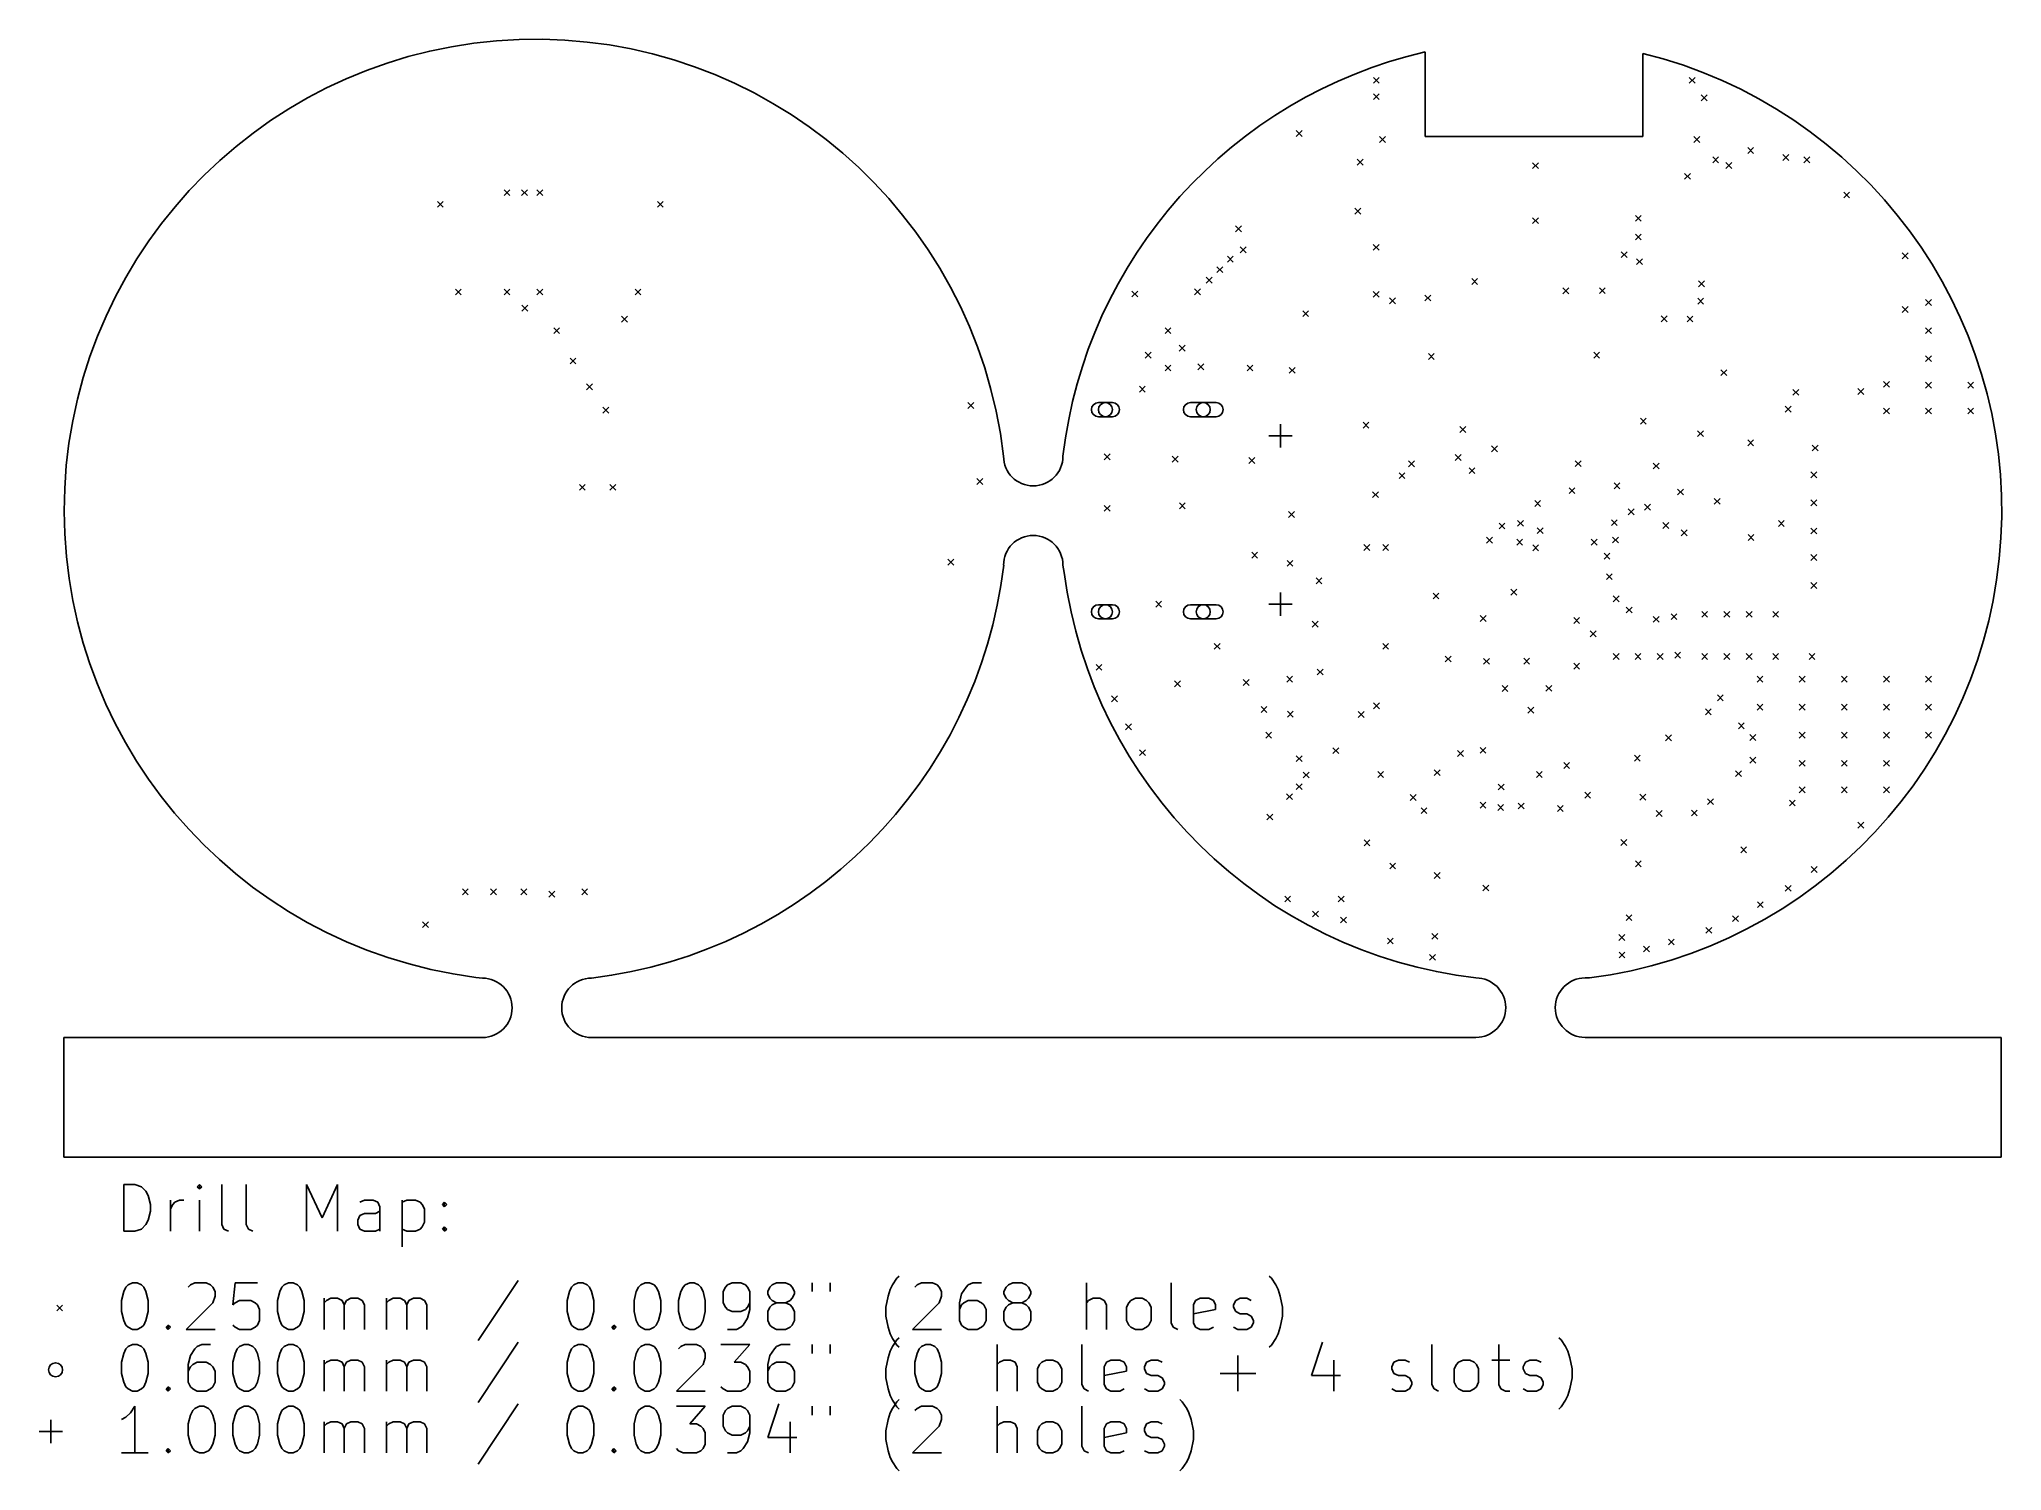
# Model space of a CAD drawing. Extents: x 370.8 to 454.7, y -358.8 to -297.6.
import ezdxf

# ---------------------------------------------------------------- set-up
doc = ezdxf.new("R2010")
doc.units = 0
doc.layers.add('BLACK', color=7, linetype='CONTINUOUS')

msp = doc.modelspace()

# ---------------------------------------------------------------- linework, layer by layer
at = {"layer": 'BLACK', "linetype": 'CONTINUOUS'}
for p, q in [((430.023339, -298.167754), (430.022527, -301.783434)), ((439.322527, -301.783434), (439.322527, -298.233434)), ((427.807075, -299.258434), (428.057075, -299.508434)), ((428.057075, -299.258434), (427.807075, -299.508434)), ((441.307075, -299.258434), (441.557075, -299.508434)), ((441.557075, -299.258434), (441.307075, -299.508434)), ((427.807075, -299.958434), (428.057075, -300.208434)), ((428.057075, -299.958434), (427.807075, -300.208434)), ((441.816635, -300.002434), (442.066635, -300.252434)), ((442.066635, -300.002434), (441.816635, -300.252434)), ((424.507075, -301.527434), (424.757075, -301.777434)), ((424.757075, -301.527434), (424.507075, -301.777434)), ((428.072215, -301.788775), (428.322215, -302.038775)), ((428.322215, -301.788775), (428.072215, -302.038775)), ((430.022527, -301.783434), (439.322527, -301.783434)), ((441.507075, -301.783433), (441.757075, -302.033433)), ((441.757075, -301.783433), (441.507075, -302.033433)), ((427.116635, -302.752434), (427.366635, -303.002434)), ((427.366635, -302.752434), (427.116635, -303.002434)), ((442.307075, -302.658434), (442.557075, -302.908434)), ((442.557075, -302.658434), (442.307075, -302.908434)), ((443.807075, -302.258434), (444.057075, -302.508434)), ((444.057075, -302.258434), (443.807075, -302.508434)), ((445.307075, -302.558434), (445.557075, -302.808434)), ((445.557075, -302.558434), (445.307075, -302.808434)), ((446.207075, -302.658434), (446.457075, -302.908434)), ((446.457075, -302.658434), (446.207075, -302.908434)), ((434.607075, -302.908434), (434.857075, -303.158434)), ((434.857075, -302.908434), (434.607075, -303.158434)), ((441.107075, -303.358434), (441.357075, -303.608434)), ((441.357075, -303.358434), (441.107075, -303.608434)), ((442.869575, -302.895934), (443.119575, -303.145934)), ((443.119575, -302.895934), (442.869575, -303.145934)), ((390.657075, -304.058434), (390.907075, -304.308434)), ((390.907075, -304.058434), (390.657075, -304.308434)), ((391.407075, -304.058434), (391.657075, -304.308434)), ((391.657075, -304.058434), (391.407075, -304.308434)), ((392.057075, -304.058434), (392.307075, -304.308434)), ((392.307075, -304.058434), (392.057075, -304.308434)), ((447.907075, -304.158434), (448.157075, -304.408434)), ((448.157075, -304.158434), (447.907075, -304.408434)), ((387.807075, -304.558434), (388.057075, -304.808434)), ((388.057075, -304.558434), (387.807075, -304.808434)), ((397.207075, -304.558434), (397.457075, -304.808434)), ((397.457075, -304.558434), (397.207075, -304.808434)), ((427.016635, -304.852434), (427.266635, -305.102434)), ((427.266635, -304.852434), (427.016635, -305.102434)), ((434.607075, -305.258434), (434.857075, -305.508434)), ((434.857075, -305.258434), (434.607075, -305.508434)), ((439.007075, -305.158434), (439.257075, -305.408434)), ((439.257075, -305.158434), (439.007075, -305.408434)), ((421.916635, -305.608434), (422.166635, -305.858434)), ((422.166635, -305.608434), (421.916635, -305.858434)), ((439.007075, -305.958434), (439.257075, -306.208434)), ((439.257075, -305.958434), (439.007075, -306.208434)), ((421.566635, -306.902434), (421.816635, -307.152434)), ((421.816635, -306.902434), (421.566635, -307.152434)), ((422.116635, -306.502434), (422.366635, -306.752434)), ((422.366635, -306.502434), (422.116635, -306.752434)), ((427.797527, -306.398886), (428.047527, -306.648886)), ((428.047527, -306.398886), (427.797527, -306.648886)), ((438.397527, -306.708434), (438.647527, -306.958434)), ((438.647527, -306.708434), (438.397527, -306.958434)), ((450.407075, -306.758434), (450.657075, -307.008434)), ((450.657075, -306.758434), (450.407075, -307.008434)), ((421.116635, -307.352434), (421.366635, -307.602434)), ((421.366635, -307.352434), (421.116635, -307.602434)), ((439.057076, -307.008433), (439.307076, -307.258433)), ((439.307076, -307.008433), (439.057076, -307.258433)), ((388.578807, -308.308434), (388.828807, -308.558434)), ((388.828807, -308.308434), (388.578807, -308.558434)), ((390.657075, -308.308434), (390.907075, -308.558434)), ((390.907075, -308.308434), (390.657075, -308.558434)), ((392.057075, -308.308434), (392.307075, -308.558434)), ((392.307075, -308.308434), (392.057075, -308.558434)), ((396.257075, -308.308434), (396.507075, -308.558434)), ((396.507075, -308.308434), (396.257075, -308.558434)), ((417.484579, -308.392991), (417.734579, -308.642991)), ((417.734579, -308.392991), (417.484579, -308.642991)), ((420.166635, -308.302434), (420.416635, -308.552434)), ((420.416635, -308.302434), (420.166635, -308.552434)), ((420.666635, -307.802434), (420.916635, -308.052434)), ((420.916635, -307.802434), (420.666635, -308.052434)), ((427.797527, -308.408434), (428.047527, -308.658434)), ((428.047527, -308.408434), (427.797527, -308.658434)), ((430.009575, -308.560934), (430.259575, -308.810934)), ((430.259575, -308.560934), (430.009575, -308.810934)), ((432.007075, -307.858434), (432.257075, -308.108434)), ((432.257075, -307.858434), (432.007075, -308.108434)), ((435.907075, -308.258434), (436.157075, -308.508434)), ((436.157075, -308.258434), (435.907075, -308.508434)), ((437.466635, -308.252434), (437.716635, -308.502434)), ((437.716635, -308.252434), (437.466635, -308.502434)), ((441.707075, -307.958434), (441.957075, -308.208434)), ((441.957075, -307.958434), (441.707075, -308.208434)), ((391.416635, -309.002434), (391.666635, -309.252434)), ((391.666635, -309.002434), (391.416635, -309.252434)), ((395.67615, -309.469873), (395.92615, -309.719873)), ((395.92615, -309.469873), (395.67615, -309.719873)), ((424.785168, -309.236527), (425.035168, -309.486527)), ((425.035168, -309.236527), (424.785168, -309.486527)), ((428.497527, -308.686527), (428.747527, -308.936527)), ((428.747527, -308.686527), (428.497527, -308.936527)), ((440.107075, -309.458434), (440.357075, -309.708434)), ((440.357075, -309.458434), (440.107075, -309.708434)), ((441.212295, -309.463334), (441.462295, -309.713334)), ((441.462295, -309.463334), (441.212295, -309.713334)), ((441.666635, -308.702434), (441.916635, -308.952434)), ((441.916635, -308.702434), (441.666635, -308.952434)), ((450.407075, -309.058434), (450.657075, -309.308434)), ((450.657075, -309.058434), (450.407075, -309.308434)), ((451.407075, -308.758434), (451.657075, -309.008434)), ((451.657075, -308.758434), (451.407075, -309.008434)), ((392.778807, -309.958434), (393.028807, -310.208434)), ((393.028807, -309.958434), (392.778807, -310.208434)), ((418.907075, -309.958434), (419.157075, -310.208434)), ((419.157075, -309.958434), (418.907075, -310.208434)), ((451.407075, -309.958434), (451.657075, -310.208434)), ((451.657075, -309.958434), (451.407075, -310.208434)), ((418.053091, -311.00445), (418.303091, -311.25445)), ((418.303091, -311.00445), (418.053091, -311.25445)), ((419.507075, -310.708434), (419.757075, -310.958434)), ((419.757075, -310.708434), (419.507075, -310.958434)), ((430.160876, -311.067314), (430.410876, -311.317314)), ((430.410876, -311.067314), (430.160876, -311.317314)), ((437.223327, -311.008434), (437.473327, -311.258434)), ((437.473327, -311.008434), (437.223327, -311.258434)), ((393.478806, -311.259356), (393.728806, -311.509356)), ((393.728806, -311.259356), (393.478806, -311.509356)), ((418.907075, -311.558434), (419.157075, -311.808434)), ((419.157075, -311.558434), (418.907075, -311.808434)), ((420.307075, -311.508434), (420.557075, -311.758434)), ((420.557075, -311.508434), (420.307075, -311.758434)), ((422.407075, -311.558434), (422.657075, -311.808434)), ((422.657075, -311.558434), (422.407075, -311.808434)), ((424.207075, -311.658434), (424.457075, -311.908434)), ((424.457075, -311.658434), (424.207075, -311.908434)), ((442.657075, -311.758434), (442.907075, -312.008434)), ((442.907075, -311.758434), (442.657075, -312.008434)), ((451.407075, -311.158434), (451.657075, -311.408434)), ((451.657075, -311.158434), (451.407075, -311.408434)), ((394.178806, -312.359356), (394.428806, -312.609356)), ((394.428806, -312.359356), (394.178806, -312.609356)), ((417.807075, -312.458434), (418.057075, -312.708434)), ((418.057075, -312.458434), (417.807075, -312.708434)), ((445.737007, -312.599679), (445.987007, -312.849679)), ((445.987007, -312.599679), (445.737007, -312.849679)), ((448.516635, -312.558434), (448.766635, -312.808434)), ((448.766635, -312.558434), (448.516635, -312.808434)), ((449.607075, -312.258434), (449.857075, -312.508434)), ((449.857075, -312.258434), (449.607075, -312.508434)), ((451.407075, -312.293434), (451.657075, -312.543434)), ((451.657075, -312.293434), (451.407075, -312.543434)), ((453.207075, -312.293434), (453.457075, -312.543434)), ((453.457075, -312.293434), (453.207075, -312.543434)), ((394.878806, -313.359356), (395.128806, -313.609356)), ((395.128806, -313.359356), (394.878806, -313.609356)), ((410.47615, -313.1567), (410.72615, -313.4067)), ((410.72615, -313.1567), (410.47615, -313.4067)), ((416.657075, -313.163434), (416.057075, -313.163434)), ((421.087075, -313.163434), (419.987075, -313.163434)), ((445.40819, -313.313815), (445.65819, -313.563815)), ((445.65819, -313.313815), (445.40819, -313.563815)), ((449.607075, -313.393434), (449.857075, -313.643434)), ((449.857075, -313.393434), (449.607075, -313.643434)), ((451.407075, -313.393434), (451.657075, -313.643434)), ((451.657075, -313.393434), (451.407075, -313.643434)), ((453.207075, -313.393434), (453.457075, -313.643434)), ((453.457075, -313.393434), (453.207075, -313.643434)), ((416.057075, -313.763434), (416.657075, -313.763434)), ((419.987075, -313.763434), (421.087075, -313.763434)), ((423.832075, -314.083434), (423.832075, -315.083434)), ((427.366635, -314.002434), (427.616635, -314.252434)), ((427.616635, -314.002434), (427.366635, -314.252434)), ((431.503454, -314.184227), (431.753454, -314.434227)), ((431.753454, -314.184227), (431.503454, -314.434227)), ((439.219575, -313.827218), (439.469575, -314.077218)), ((439.469575, -313.827218), (439.219575, -314.077218)), ((441.662437, -314.366891), (441.912437, -314.616891)), ((441.912437, -314.366891), (441.662437, -314.616891)), ((423.332075, -314.583434), (424.332075, -314.583434)), ((432.858855, -315.010214), (433.108855, -315.260214)), ((433.108855, -315.010214), (432.858855, -315.260214)), ((443.807075, -314.758434), (444.057075, -315.008434)), ((444.057075, -314.758434), (443.807075, -315.008434)), ((446.560628, -314.976987), (446.810628, -315.226987)), ((446.810628, -314.976987), (446.560628, -315.226987)), ((416.307075, -315.358434), (416.557075, -315.608434)), ((416.557075, -315.358434), (416.307075, -315.608434)), ((419.207075, -315.458434), (419.457075, -315.708434)), ((419.457075, -315.458434), (419.207075, -315.708434)), ((422.48971, -315.508434), (422.73971, -315.758434)), ((422.73971, -315.508434), (422.48971, -315.758434)), ((428.907075, -316.158434), (429.157075, -316.408434)), ((429.157075, -316.158434), (428.907075, -316.408434)), ((429.307075, -315.658434), (429.557075, -315.908434)), ((429.557075, -315.658434), (429.307075, -315.908434)), ((431.307075, -315.384227), (431.557075, -315.634227)), ((431.557075, -315.384227), (431.307075, -315.634227)), ((431.89307, -315.944428), (432.14307, -316.194428)), ((432.14307, -315.944428), (431.89307, -316.194428)), ((436.435201, -315.65036), (436.685201, -315.90036)), ((436.685201, -315.65036), (436.435201, -315.90036)), ((439.763554, -315.747755), (440.013554, -315.997755)), ((440.013554, -315.747755), (439.763554, -315.997755)), ((446.507075, -316.123434), (446.757075, -316.373434)), ((446.757075, -316.123434), (446.507075, -316.373434)), ((393.87615, -316.6567), (394.12615, -316.9067)), ((394.12615, -316.6567), (393.87615, -316.9067)), ((395.17615, -316.6567), (395.42615, -316.9067)), ((395.42615, -316.6567), (395.17615, -316.9067)), ((410.866602, -316.4067), (411.116602, -316.6567)), ((411.116602, -316.4067), (410.866602, -316.6567)), ((427.769119, -316.974536), (428.019119, -317.224536)), ((428.019119, -316.974536), (427.769119, -317.224536)), ((436.166635, -316.802434), (436.416635, -317.052434)), ((436.416635, -316.802434), (436.166635, -317.052434)), ((438.095446, -316.596373), (438.345446, -316.846373)), ((438.345446, -316.596373), (438.095446, -316.846373)), ((440.807075, -316.858434), (441.057075, -317.108434)), ((441.057075, -316.858434), (440.807075, -317.108434)), ((416.307075, -317.558434), (416.557075, -317.808434)), ((416.557075, -317.558434), (416.307075, -317.808434)), ((419.516635, -317.452434), (419.766635, -317.702434)), ((419.766635, -317.452434), (419.516635, -317.702434)), ((424.181654, -317.82077), (424.431654, -318.07077)), ((424.431654, -317.82077), (424.181654, -318.07077)), ((434.700997, -317.352434), (434.950997, -317.602434)), ((434.950997, -317.352434), (434.700997, -317.602434)), ((438.697527, -317.708434), (438.947527, -317.958434)), ((438.947527, -317.708434), (438.697527, -317.958434)), ((439.39901, -317.504402), (439.64901, -317.754402)), ((439.64901, -317.504402), (439.39901, -317.754402)), ((442.373218, -317.259017), (442.623218, -317.509017)), ((442.623218, -317.259017), (442.373218, -317.509017)), ((446.507075, -317.323434), (446.757075, -317.573434)), ((446.757075, -317.323434), (446.507075, -317.573434)), ((433.175189, -318.310621), (433.425189, -318.560621)), ((433.425189, -318.310621), (433.175189, -318.560621)), ((433.967675, -318.201213), (434.217675, -318.451213)), ((434.217675, -318.201213), (433.967675, -318.451213)), ((434.806867, -318.512339), (435.056867, -318.762339)), ((435.056867, -318.512339), (434.806867, -318.762339)), ((437.975824, -318.172146), (438.225824, -318.422146)), ((438.225824, -318.172146), (437.975824, -318.422146)), ((440.180087, -318.290325), (440.430087, -318.540325)), ((440.430087, -318.290325), (440.180087, -318.540325)), ((440.966635, -318.602434), (441.216635, -318.852434)), ((441.216635, -318.602434), (440.966635, -318.852434)), ((445.116635, -318.202434), (445.366635, -318.452434)), ((445.366635, -318.202434), (445.116635, -318.452434)), ((446.507075, -318.523434), (446.757075, -318.773434)), ((446.757075, -318.523434), (446.507075, -318.773434)), ((427.405475, -319.233784), (427.655475, -319.483784)), ((427.655475, -319.233784), (427.405475, -319.483784)), ((428.208675, -319.233784), (428.458675, -319.483784)), ((428.458675, -319.233784), (428.208675, -319.483784)), ((432.642092, -318.916536), (432.892092, -319.166536)), ((432.892092, -318.916536), (432.642092, -319.166536)), ((433.935489, -319.000568), (434.185489, -319.250568)), ((434.185489, -319.000568), (433.935489, -319.250568)), ((434.61459, -319.246458), (434.86459, -319.496458)), ((434.86459, -319.246458), (434.61459, -319.496458)), ((437.116635, -319.002434), (437.366635, -319.252434)), ((437.366635, -319.002434), (437.116635, -319.252434)), ((438.024865, -318.910012), (438.274865, -319.160012)), ((438.274865, -318.910012), (438.024865, -319.160012)), ((443.816635, -318.802434), (444.066635, -319.052434)), ((444.066635, -318.802434), (443.816635, -319.052434)), ((409.62615, -319.8567), (409.87615, -320.1067)), ((409.87615, -319.8567), (409.62615, -320.1067)), ((414.540209, -320.113434), (414.590277, -320.422321)), ((422.607075, -319.558434), (422.857075, -319.808434)), ((422.857075, -319.558434), (422.607075, -319.808434)), ((424.121075, -319.908434), (424.371075, -320.158434)), ((424.371075, -319.908434), (424.121075, -320.158434)), ((437.666635, -319.602434), (437.916635, -319.852434)), ((437.916635, -319.602434), (437.666635, -319.852434)), ((446.507075, -319.658434), (446.757075, -319.908434)), ((446.757075, -319.658434), (446.507075, -319.908434)), ((425.357075, -320.658434), (425.607075, -320.908434)), ((425.607075, -320.658434), (425.357075, -320.908434)), ((433.681873, -321.140673), (433.931873, -321.390673)), ((433.931873, -321.140673), (433.681873, -321.390673)), ((437.766635, -320.479032), (438.016635, -320.729032)), ((438.016635, -320.479032), (437.766635, -320.729032)), ((446.507075, -320.858434), (446.757075, -321.108434)), ((446.757075, -320.858434), (446.507075, -321.108434)), ((416.657075, -321.803434), (416.057075, -321.803434)), ((418.507075, -321.658434), (418.757075, -321.908434)), ((418.757075, -321.658434), (418.507075, -321.908434)), ((421.087075, -321.803434), (419.987075, -321.803434)), ((423.332075, -321.783434), (424.332075, -321.783434)), ((423.832075, -321.283434), (423.832075, -322.283434)), ((430.356575, -321.308934), (430.606575, -321.558934)), ((430.606575, -321.308934), (430.356575, -321.558934)), ((438.057915, -321.423131), (438.307915, -321.673131)), ((438.307915, -321.423131), (438.057915, -321.673131)), ((438.616635, -321.902434), (438.866635, -322.152434)), ((438.866635, -321.902434), (438.616635, -322.152434)), ((416.057075, -322.403434), (416.657075, -322.403434)), ((419.987075, -322.403434), (421.087075, -322.403434)), ((425.197527, -322.508434), (425.447527, -322.758434)), ((425.447527, -322.508434), (425.197527, -322.758434)), ((432.373527, -322.264857), (432.623527, -322.514857)), ((432.623527, -322.264857), (432.373527, -322.514857)), ((436.366635, -322.352434), (436.616635, -322.602434)), ((436.616635, -322.352434), (436.366635, -322.602434)), ((439.766635, -322.302434), (440.016635, -322.552434)), ((440.016635, -322.302434), (439.766635, -322.552434)), ((440.526437, -322.190948), (440.776437, -322.440948)), ((440.776437, -322.190948), (440.526437, -322.440948)), ((441.840263, -322.091619), (442.090263, -322.341619)), ((442.090263, -322.091619), (441.840263, -322.341619)), ((442.789919, -322.091619), (443.039919, -322.341619)), ((443.039919, -322.091619), (442.789919, -322.341619)), ((443.739575, -322.091619), (443.989575, -322.341619)), ((443.989575, -322.091619), (443.739575, -322.341619)), ((444.874575, -322.091619), (445.124575, -322.341619)), ((445.124575, -322.091619), (444.874575, -322.341619)), ((421.007075, -323.458434), (421.257075, -323.708434)), ((421.257075, -323.458434), (421.007075, -323.708434)), ((428.207075, -323.458434), (428.457075, -323.708434)), ((428.457075, -323.458434), (428.207075, -323.708434)), ((437.075498, -322.925783), (437.325498, -323.175783)), ((437.325498, -322.925783), (437.075498, -323.175783)), ((415.957075, -324.358434), (416.207075, -324.608434)), ((416.207075, -324.358434), (415.957075, -324.608434)), ((425.407075, -324.558434), (425.657075, -324.808434)), ((425.657075, -324.558434), (425.407075, -324.808434)), ((430.876925, -323.999893), (431.126925, -324.249893)), ((431.126925, -323.999893), (430.876925, -324.249893)), ((432.516635, -324.102434), (432.766635, -324.352434)), ((432.766635, -324.102434), (432.516635, -324.352434)), ((434.234522, -324.095418), (434.484522, -324.345418)), ((434.484522, -324.095418), (434.234522, -324.345418)), ((436.366635, -324.302434), (436.616635, -324.552434)), ((436.616635, -324.302434), (436.366635, -324.552434)), ((438.059809, -323.893761), (438.309809, -324.143761)), ((438.309809, -323.893761), (438.059809, -324.143761)), ((438.991297, -323.891619), (439.241297, -324.141619)), ((439.241297, -323.891619), (438.991297, -324.141619)), ((439.940952, -323.891619), (440.190952, -324.141619)), ((440.190952, -323.891619), (439.940952, -324.141619)), ((440.686034, -323.837393), (440.936034, -324.087393)), ((440.936034, -323.837393), (440.686034, -324.087393)), ((441.840263, -323.891619), (442.090263, -324.141619)), ((442.090263, -323.891619), (441.840263, -324.141619)), ((442.789919, -323.891619), (443.039919, -324.141619)), ((443.039919, -323.891619), (442.789919, -324.141619)), ((443.739575, -323.891619), (443.989575, -324.141619)), ((443.989575, -323.891619), (443.739575, -324.141619)), ((444.874575, -323.891619), (445.124575, -324.141619)), ((445.124575, -323.891619), (444.874575, -324.141619)), ((446.42658, -323.891619), (446.67658, -324.141619)), ((446.67658, -323.891619), (446.42658, -324.141619)), ((419.307075, -325.058434), (419.557075, -325.308434)), ((419.557075, -325.058434), (419.307075, -325.308434)), ((422.242247, -325.00108), (422.492247, -325.25108)), ((422.492247, -325.00108), (422.242247, -325.25108)), ((424.107075, -324.858434), (424.357075, -325.108434)), ((424.357075, -324.858434), (424.107075, -325.108434)), ((433.307075, -325.258434), (433.557075, -325.508434)), ((433.557075, -325.258434), (433.307075, -325.508434)), ((435.182893, -325.255573), (435.432893, -325.505573)), ((435.432893, -325.255573), (435.182893, -325.505573)), ((444.207075, -324.858434), (444.457075, -325.108434)), ((444.457075, -324.858434), (444.207075, -325.108434)), ((446.007075, -324.858434), (446.257075, -325.108434)), ((446.257075, -324.858434), (446.007075, -325.108434)), ((447.807075, -324.858434), (448.057075, -325.108434)), ((448.057075, -324.858434), (447.807075, -325.108434)), ((449.607075, -324.858434), (449.857075, -325.108434)), ((449.857075, -324.858434), (449.607075, -325.108434)), ((451.407075, -324.858434), (451.657075, -325.108434)), ((451.657075, -324.858434), (451.407075, -325.108434)), ((416.616635, -325.702434), (416.866635, -325.952434)), ((416.866635, -325.702434), (416.616635, -325.952434)), ((423.007075, -326.158434), (423.257075, -326.408434)), ((423.257075, -326.158434), (423.007075, -326.408434)), ((427.816635, -326.002434), (428.066635, -326.252434)), ((428.066635, -326.002434), (427.816635, -326.252434)), ((434.410271, -326.189659), (434.660271, -326.439659)), ((434.660271, -326.189659), (434.410271, -326.439659)), ((442.507075, -325.658434), (442.757075, -325.908434)), ((442.757075, -325.658434), (442.507075, -325.908434)), ((444.207075, -326.058434), (444.457075, -326.308434)), ((444.457075, -326.058434), (444.207075, -326.308434)), ((446.007075, -326.058434), (446.257075, -326.308434)), ((446.257075, -326.058434), (446.007075, -326.308434)), ((447.807075, -326.058434), (448.057075, -326.308434)), ((448.057075, -326.058434), (447.807075, -326.308434)), ((449.607075, -326.058434), (449.857075, -326.308434)), ((449.857075, -326.058434), (449.607075, -326.308434)), ((451.407075, -326.058434), (451.657075, -326.308434)), ((451.657075, -326.058434), (451.407075, -326.308434)), ((417.216635, -326.902434), (417.466635, -327.152434)), ((417.466635, -326.902434), (417.216635, -327.152434)), ((424.132075, -326.358434), (424.382075, -326.608434)), ((424.382075, -326.358434), (424.132075, -326.608434)), ((427.157075, -326.373986), (427.407075, -326.623986)), ((427.407075, -326.373986), (427.157075, -326.623986)), ((441.997527, -326.258434), (442.247527, -326.508434)), ((442.247527, -326.258434), (441.997527, -326.508434)), ((443.407075, -326.858434), (443.657075, -327.108434)), ((443.657075, -326.858434), (443.407075, -327.108434)), ((423.207075, -327.258434), (423.457075, -327.508434)), ((423.457075, -327.258434), (423.207075, -327.508434)), ((426.075276, -327.918109), (426.325276, -328.168109)), ((426.325276, -327.918109), (426.075276, -328.168109)), ((432.366635, -327.902434), (432.616635, -328.152434)), ((432.616635, -327.902434), (432.366635, -328.152434)), ((440.291058, -327.372017), (440.541058, -327.622017)), ((440.541058, -327.372017), (440.291058, -327.622017)), ((443.897527, -327.358434), (444.147527, -327.608434)), ((444.147527, -327.358434), (443.897527, -327.608434)), ((446.007075, -327.258434), (446.257075, -327.508434)), ((446.257075, -327.258434), (446.007075, -327.508434)), ((447.807075, -327.258434), (448.057075, -327.508434)), ((448.057075, -327.258434), (447.807075, -327.508434)), ((449.607075, -327.258434), (449.857075, -327.508434)), ((449.857075, -327.258434), (449.607075, -327.508434)), ((451.407075, -327.258434), (451.657075, -327.508434)), ((451.657075, -327.258434), (451.407075, -327.508434)), ((417.816635, -328.002434), (418.066635, -328.252434)), ((418.066635, -328.002434), (417.816635, -328.252434)), ((424.507075, -328.258434), (424.757075, -328.508434)), ((424.757075, -328.258434), (424.507075, -328.508434)), ((431.404083, -328.039326), (431.654083, -328.289326)), ((431.654083, -328.039326), (431.404083, -328.289326)), ((435.939739, -328.553407), (436.189739, -328.803407)), ((436.189739, -328.553407), (435.939739, -328.803407)), ((438.963101, -328.24232), (439.213101, -328.49232)), ((439.213101, -328.24232), (438.963101, -328.49232)), ((443.897528, -328.326232), (444.147528, -328.576232)), ((444.147528, -328.326232), (443.897528, -328.576232)), ((446.007075, -328.458434), (446.257075, -328.708434)), ((446.257075, -328.458434), (446.007075, -328.708434)), ((447.807075, -328.458434), (448.057075, -328.708434)), ((448.057075, -328.458434), (447.807075, -328.708434)), ((449.607075, -328.458434), (449.857075, -328.708434)), ((449.857075, -328.458434), (449.607075, -328.708434)), ((424.507075, -329.458434), (424.757075, -329.708434)), ((424.757075, -329.458434), (424.507075, -329.708434)), ((424.807075, -328.958434), (425.057075, -329.208434)), ((425.057075, -328.958434), (424.807075, -329.208434)), ((427.989991, -328.940213), (428.239991, -329.190213)), ((428.239991, -328.940213), (427.989991, -329.190213)), ((430.407075, -328.858434), (430.657075, -329.108434)), ((430.657075, -328.858434), (430.407075, -329.108434)), ((433.140298, -329.47455), (433.390298, -329.72455)), ((433.390298, -329.47455), (433.140298, -329.72455)), ((434.773754, -328.934483), (435.023754, -329.184483)), ((435.023754, -328.934483), (434.773754, -329.184483)), ((443.289175, -328.900082), (443.539175, -329.150082)), ((443.539175, -328.900082), (443.289175, -329.150082)), ((446.007075, -329.593434), (446.257075, -329.843434)), ((446.257075, -329.593434), (446.007075, -329.843434)), ((447.807075, -329.593434), (448.057075, -329.843434)), ((448.057075, -329.593434), (447.807075, -329.843434)), ((449.607075, -329.593434), (449.857075, -329.843434)), ((449.857075, -329.593434), (449.607075, -329.843434)), ((424.093394, -329.887959), (424.343394, -330.137959)), ((424.343394, -329.887959), (424.093394, -330.137959)), ((429.383425, -329.919529), (429.633425, -330.169529)), ((429.633425, -329.919529), (429.383425, -330.169529)), ((432.366635, -330.252434), (432.616635, -330.502434)), ((432.616635, -330.252434), (432.366635, -330.502434)), ((433.123626, -330.346634), (433.373626, -330.596634)), ((433.373626, -330.346634), (433.123626, -330.596634)), ((433.995095, -330.283432), (434.245095, -330.533432)), ((434.245095, -330.283432), (433.995095, -330.533432)), ((435.6741, -330.392512), (435.9241, -330.642512)), ((435.9241, -330.392512), (435.6741, -330.642512)), ((436.841635, -329.823335), (437.091635, -330.073335)), ((437.091635, -329.823335), (436.841635, -330.073335)), ((439.197527, -329.908434), (439.447527, -330.158434)), ((439.447527, -329.908434), (439.197527, -330.158434)), ((442.089175, -330.100082), (442.339175, -330.350082)), ((442.339175, -330.100082), (442.089175, -330.350082)), ((445.58798, -330.158435), (445.83798, -330.408435)), ((445.83798, -330.158435), (445.58798, -330.408435)), ((423.257075, -330.758434), (423.507075, -331.008434)), ((423.507075, -330.758434), (423.257075, -331.008434)), ((429.844354, -330.483434), (430.094354, -330.733434)), ((430.094354, -330.483434), (429.844354, -330.733434)), ((439.897527, -330.608434), (440.147527, -330.858434)), ((440.147527, -330.608434), (439.897527, -330.858434)), ((441.397527, -330.583434), (441.647527, -330.833434)), ((441.647527, -330.583434), (441.397527, -330.833434)), ((448.516635, -331.102434), (448.766635, -331.352434)), ((448.766635, -331.102434), (448.516635, -331.352434)), ((427.407075, -331.858434), (427.657075, -332.108434)), ((427.657075, -331.858434), (427.407075, -332.108434)), ((438.385021, -331.845497), (438.635021, -332.095497)), ((438.635021, -331.845497), (438.385021, -332.095497)), ((428.504262, -332.852434), (428.754262, -333.102434)), ((428.754262, -332.852434), (428.504262, -333.102434)), ((439.007075, -332.758434), (439.257075, -333.008434)), ((439.257075, -332.758434), (439.007075, -333.008434)), ((443.507075, -332.158434), (443.757075, -332.408434)), ((443.757075, -332.158434), (443.507075, -332.408434)), ((430.407075, -333.258434), (430.657075, -333.508434)), ((430.657075, -333.258434), (430.407075, -333.508434)), ((432.48375, -333.789245), (432.73375, -334.039245)), ((432.73375, -333.789245), (432.48375, -334.039245)), ((446.516635, -333.002434), (446.766635, -333.252434)), ((446.766635, -333.002434), (446.516635, -333.252434)), ((388.87615, -333.9567), (389.12615, -334.2067)), ((389.12615, -333.9567), (388.87615, -334.2067)), ((390.07615, -333.9567), (390.32615, -334.2067)), ((390.32615, -333.9567), (390.07615, -334.2067)), ((391.37615, -333.9567), (391.62615, -334.2067)), ((391.62615, -333.9567), (391.37615, -334.2067)), ((392.57615, -334.0567), (392.82615, -334.3067)), ((392.82615, -334.0567), (392.57615, -334.3067)), ((393.97615, -333.9567), (394.22615, -334.2067)), ((394.22615, -333.9567), (393.97615, -334.2067)), ((424.016635, -334.258434), (424.266635, -334.508434)), ((424.266635, -334.258434), (424.016635, -334.508434)), ((426.307075, -334.258434), (426.557075, -334.508434)), ((426.557075, -334.258434), (426.307075, -334.508434)), ((444.216635, -334.502434), (444.466635, -334.752434)), ((444.466635, -334.502434), (444.216635, -334.752434)), ((445.407075, -333.802434), (445.657075, -334.052434)), ((445.657075, -333.802434), (445.407075, -334.052434)), ((387.17615, -335.3567), (387.42615, -335.6067)), ((387.42615, -335.3567), (387.17615, -335.6067)), ((425.207075, -334.902434), (425.457075, -335.152434)), ((425.457075, -334.902434), (425.207075, -335.152434)), ((426.407075, -335.158434), (426.657075, -335.408434)), ((426.657075, -335.158434), (426.407075, -335.408434)), ((438.607075, -335.058434), (438.857075, -335.308434)), ((438.857075, -335.058434), (438.607075, -335.308434)), ((443.157075, -335.102434), (443.407075, -335.352434)), ((443.407075, -335.102434), (443.157075, -335.352434)), ((428.407075, -336.058434), (428.657075, -336.308434)), ((428.657075, -336.058434), (428.407075, -336.308434)), ((430.307075, -335.858434), (430.557075, -336.108434)), ((430.557075, -335.858434), (430.307075, -336.108434)), ((438.297527, -335.908434), (438.547527, -336.158434)), ((438.547527, -335.908434), (438.297527, -336.158434)), ((440.416635, -336.102434), (440.666635, -336.352434)), ((440.666635, -336.102434), (440.416635, -336.352434)), ((442.016635, -335.602434), (442.266635, -335.852434)), ((442.266635, -335.602434), (442.016635, -335.852434)), ((430.207075, -336.758434), (430.457075, -337.008434)), ((430.457075, -336.758434), (430.207075, -337.008434)), ((438.307075, -336.658434), (438.557075, -336.908434)), ((438.557075, -336.658434), (438.307075, -336.908434)), ((439.357075, -336.402434), (439.607075, -336.652434)), ((439.607075, -336.402434), (439.357075, -336.652434)), ((389.445766, -337.738242), (389.729216, -337.772488)), ((436.851617, -337.762455), (437.038823, -337.755083)), ((389.729216, -340.31061), (371.841635, -340.31061)), ((371.841635, -340.31061), (371.841635, -345.427434)), ((394.389216, -340.310609), (432.191617, -340.302455)), ((436.851617, -340.302455), (454.641635, -340.302455)), ((454.641635, -340.302455), (454.641635, -345.427434)), ((454.641635, -345.427434), (371.841635, -345.427434)), ((374.399403, -348.592272), (374.399403, -346.592272)), ((374.399403, -346.592272), (374.875593, -346.592272)), ((374.875593, -346.592272), (375.161308, -346.68751)), ((375.161308, -346.68751), (375.351784, -346.877986)), ((375.351784, -346.877986), (375.447022, -347.068462)), ((375.447022, -347.068462), (375.54226, -347.449414)), ((377.637498, -346.592272), (377.54226, -346.68751)), ((377.54226, -346.68751), (377.637498, -346.782748)), ((377.732736, -346.68751), (377.637498, -346.592272)), ((377.637498, -346.592272), (377.637498, -346.782748)), ((377.637498, -346.782748), (377.732736, -346.68751)), ((378.589879, -348.306557), (378.589879, -346.592272)), ((379.637498, -348.306557), (379.637498, -346.592272)), ((382.208927, -348.592272), (382.208927, -346.592272)), ((382.208927, -346.592272), (382.875594, -348.020843)), ((382.875594, -348.020843), (383.54226, -346.592272)), ((383.54226, -346.592272), (383.54226, -348.592272)), ((375.54226, -347.735129), (375.447022, -348.116081)), ((375.54226, -347.449414), (375.54226, -347.735129)), ((376.399403, -348.592272), (376.399403, -347.258938)), ((376.399403, -347.639891), (376.494641, -347.449414)), ((376.494641, -347.449414), (376.589879, -347.354176)), ((376.589879, -347.354176), (376.780355, -347.258938)), ((376.780355, -347.258938), (376.970832, -347.258938)), ((377.637498, -348.592272), (377.637498, -347.258938)), ((384.399403, -348.116081), (384.494641, -347.925605)), ((384.685117, -347.258938), (384.494641, -347.354176)), ((384.494641, -347.925605), (384.685117, -347.830367)), ((385.06607, -347.258938), (384.685117, -347.258938)), ((384.685117, -347.830367), (385.161308, -347.830367)), ((385.256546, -347.354176), (385.06607, -347.258938)), ((385.161308, -347.830367), (385.351784, -347.735129)), ((385.351784, -347.544653), (385.256546, -347.354176)), ((385.351784, -348.592272), (385.351784, -347.544653)), ((386.304165, -347.258938), (386.304165, -349.258938)), ((386.304165, -347.354176), (386.494641, -347.258938)), ((386.494641, -347.258938), (386.875594, -347.258938)), ((386.875594, -347.258938), (387.06607, -347.354176)), ((387.06607, -347.354176), (387.161308, -347.449414)), ((387.161308, -347.449414), (387.256546, -347.639891)), ((387.256546, -347.639891), (387.256546, -348.211319)), ((388.018451, -347.449414), (388.113689, -347.354176)), ((388.113689, -347.544653), (388.018451, -347.449414)), ((388.113689, -347.354176), (388.208927, -347.449414)), ((388.113689, -347.354176), (388.113689, -347.544653)), ((388.208927, -347.449414), (388.113689, -347.544653)), ((374.875593, -348.592272), (374.399403, -348.592272)), ((375.161308, -348.497034), (374.875593, -348.592272)), ((375.351784, -348.306557), (375.161308, -348.497034)), ((375.447022, -348.116081), (375.351784, -348.306557)), ((378.685117, -348.497034), (378.589879, -348.306557)), ((378.875593, -348.592272), (378.685117, -348.497034)), ((379.732736, -348.497034), (379.637498, -348.306557)), ((379.923212, -348.592272), (379.732736, -348.497034)), ((384.399403, -348.306557), (384.399403, -348.116081)), ((384.494641, -348.497034), (384.399403, -348.306557)), ((384.685117, -348.592272), (384.494641, -348.497034)), ((385.161308, -348.592272), (384.685117, -348.592272)), ((385.351784, -348.497034), (385.161308, -348.592272)), ((386.494641, -348.592272), (386.304165, -348.497034)), ((386.875594, -348.592272), (386.494641, -348.592272)), ((387.06607, -348.497034), (386.875594, -348.592272)), ((387.161308, -348.401795), (387.06607, -348.497034)), ((387.256546, -348.211319), (387.161308, -348.401795)), ((388.018451, -348.497034), (388.113689, -348.401795)), ((388.113689, -348.592272), (388.018451, -348.497034)), ((388.113689, -348.401795), (388.208927, -348.497034)), ((388.113689, -348.401795), (388.113689, -348.592272)), ((388.208927, -348.497034), (388.113689, -348.592272)), ((407.447025, -350.601795), (407.542264, -350.506557)), ((423.447027, -350.601795), (423.351789, -350.506557)), ((374.304165, -351.554176), (374.399403, -351.173224)), ((374.399403, -351.173224), (374.494641, -350.982748)), ((374.494641, -350.982748), (374.589879, -350.88751)), ((374.589879, -350.88751), (374.780355, -350.792272)), ((374.780355, -350.792272), (374.970832, -350.792272)), ((374.970832, -350.792272), (375.161308, -350.88751)), ((375.161308, -350.88751), (375.256546, -350.982748)), ((375.256546, -350.982748), (375.351784, -351.173224)), ((375.351784, -351.173224), (375.447022, -351.554176)), ((377.161308, -350.982748), (377.256546, -350.88751)), ((377.256546, -350.88751), (377.447022, -350.792272)), ((377.447022, -350.792272), (377.923213, -350.792272)), ((377.923213, -350.792272), (378.113689, -350.88751)), ((378.113689, -350.88751), (378.208927, -350.982748)), ((378.208927, -350.982748), (378.304165, -351.173224)), ((378.304165, -351.3637), (378.208927, -351.649414)), ((378.304165, -351.173224), (378.304165, -351.3637)), ((379.161308, -350.792272), (379.06607, -351.744653)), ((380.113689, -350.792272), (379.161308, -350.792272)), ((380.970832, -351.554176), (381.06607, -351.173224)), ((381.06607, -351.173224), (381.161308, -350.982748)), ((381.161308, -350.982748), (381.256546, -350.88751)), ((381.256546, -350.88751), (381.447022, -350.792272)), ((381.447022, -350.792272), (381.637499, -350.792272)), ((381.637499, -350.792272), (381.827975, -350.88751)), ((381.827975, -350.88751), (381.923213, -350.982748)), ((381.923213, -350.982748), (382.018451, -351.173224)), ((382.018451, -351.173224), (382.113689, -351.554176)), ((391.256547, -350.697034), (389.542262, -353.268462)), ((393.351786, -351.554176), (393.447024, -351.173224)), ((393.447024, -351.173224), (393.542262, -350.982748)), ((393.542262, -350.982748), (393.6375, -350.88751)), ((393.6375, -350.88751), (393.827976, -350.792272)), ((393.827976, -350.792272), (394.018453, -350.792272)), ((394.018453, -350.792272), (394.208929, -350.88751)), ((394.208929, -350.88751), (394.304167, -350.982748)), ((394.304167, -350.982748), (394.399405, -351.173224)), ((394.399405, -351.173224), (394.494643, -351.554176)), ((396.208929, -351.554176), (396.304167, -351.173224)), ((396.304167, -351.173224), (396.399405, -350.982748)), ((396.399405, -350.982748), (396.494643, -350.88751)), ((396.494643, -350.88751), (396.685119, -350.792272)), ((396.685119, -350.792272), (396.875596, -350.792272)), ((396.875596, -350.792272), (397.066072, -350.88751)), ((397.066072, -350.88751), (397.16131, -350.982748)), ((397.16131, -350.982748), (397.256548, -351.173224)), ((397.256548, -351.173224), (397.351786, -351.554176)), ((398.113691, -351.554176), (398.208929, -351.173224)), ((398.208929, -351.173224), (398.304167, -350.982748)), ((398.304167, -350.982748), (398.399405, -350.88751)), ((398.399405, -350.88751), (398.589881, -350.792272)), ((398.589881, -350.792272), (398.780358, -350.792272)), ((398.780358, -350.792272), (398.970834, -350.88751)), ((398.970834, -350.88751), (399.066072, -350.982748)), ((399.066072, -350.982748), (399.16131, -351.173224)), ((399.16131, -351.173224), (399.256548, -351.554176)), ((400.113691, -350.982748), (400.018453, -351.173224)), ((400.018453, -351.173224), (400.018453, -351.649414)), ((400.208929, -350.88751), (400.113691, -350.982748)), ((400.399405, -350.792272), (400.208929, -350.88751)), ((400.780358, -350.792272), (400.399405, -350.792272)), ((400.970834, -350.88751), (400.780358, -350.792272)), ((401.066072, -350.982748), (400.970834, -350.88751)), ((401.16131, -351.173224), (401.066072, -350.982748)), ((401.16131, -351.935129), (401.16131, -351.173224)), ((401.923215, -351.173224), (402.018453, -350.982748)), ((401.923215, -351.268462), (401.923215, -351.173224)), ((402.018453, -351.458938), (401.923215, -351.268462)), ((402.018453, -350.982748), (402.113691, -350.88751)), ((402.113691, -350.88751), (402.304167, -350.792272)), ((402.304167, -350.792272), (402.68512, -350.792272)), ((402.68512, -350.792272), (402.875596, -350.88751)), ((402.875596, -350.88751), (402.970834, -350.982748)), ((402.970834, -350.982748), (403.066072, -351.173224)), ((403.066072, -351.268462), (402.970834, -351.458938)), ((403.066072, -351.173224), (403.066072, -351.268462)), ((403.827977, -350.792272), (403.827977, -351.173224)), ((404.589882, -350.792272), (404.589882, -351.173224)), ((406.970835, -351.839891), (407.066073, -351.3637)), ((407.066073, -351.3637), (407.161311, -351.077986)), ((407.161311, -351.077986), (407.256549, -350.88751)), ((407.256549, -350.88751), (407.447025, -350.601795)), ((408.20893, -350.982748), (408.304168, -350.88751)), ((408.304168, -350.88751), (408.494644, -350.792272)), ((408.494644, -350.792272), (408.970835, -350.792272)), ((408.970835, -350.792272), (409.161311, -350.88751)), ((409.161311, -350.88751), (409.256549, -350.982748)), ((409.256549, -350.982748), (409.351787, -351.173224)), ((409.351787, -351.3637), (409.256549, -351.649414)), ((409.351787, -351.173224), (409.351787, -351.3637)), ((410.20893, -351.268462), (410.113692, -351.649414)), ((410.399406, -350.982748), (410.20893, -351.268462)), ((410.494644, -350.88751), (410.399406, -350.982748)), ((410.68512, -350.792272), (410.494644, -350.88751)), ((411.066073, -350.792272), (410.68512, -350.792272)), ((412.018454, -351.173224), (412.113692, -350.982748)), ((412.018454, -351.268462), (412.018454, -351.173224)), ((412.113692, -351.458938), (412.018454, -351.268462)), ((412.113692, -350.982748), (412.20893, -350.88751)), ((412.20893, -350.88751), (412.399406, -350.792272)), ((412.399406, -350.792272), (412.780359, -350.792272)), ((412.780359, -350.792272), (412.970835, -350.88751)), ((412.970835, -350.88751), (413.066073, -350.982748)), ((413.066073, -350.982748), (413.161311, -351.173224)), ((413.161311, -351.268462), (413.066073, -351.458938)), ((413.161311, -351.173224), (413.161311, -351.268462)), ((415.542264, -352.792272), (415.542264, -350.792272)), ((419.161312, -352.506557), (419.161312, -350.792272)), ((423.637503, -350.88751), (423.447027, -350.601795)), ((423.732741, -351.077986), (423.637503, -350.88751)), ((423.827979, -351.3637), (423.732741, -351.077986)), ((423.923217, -351.839891), (423.827979, -351.3637)), ((371.541635, -351.752434), (371.791635, -352.002434)), ((371.791635, -351.752434), (371.541635, -352.002434)), ((374.304165, -352.030367), (374.304165, -351.554176)), ((374.399403, -352.411319), (374.304165, -352.030367)), ((375.447022, -352.030367), (375.351784, -352.411319)), ((375.447022, -351.554176), (375.447022, -352.030367)), ((378.208927, -351.649414), (377.06607, -352.792272)), ((379.06607, -351.744653), (379.161308, -351.649414)), ((379.161308, -351.649414), (379.351784, -351.554176)), ((379.351784, -351.554176), (379.827975, -351.554176)), ((379.827975, -351.554176), (380.018451, -351.649414)), ((380.018451, -351.649414), (380.113689, -351.744653)), ((380.113689, -351.744653), (380.208927, -351.935129)), ((380.208927, -351.935129), (380.208927, -352.411319)), ((380.970832, -352.030367), (380.970832, -351.554176)), ((381.06607, -352.411319), (380.970832, -352.030367)), ((382.113689, -352.030367), (382.018451, -352.411319)), ((382.113689, -351.554176), (382.113689, -352.030367)), ((382.970832, -352.792272), (382.970832, -351.458938)), ((382.970832, -351.649414), (383.06607, -351.554176)), ((383.06607, -351.554176), (383.256546, -351.458938)), ((383.256546, -351.458938), (383.542261, -351.458938)), ((383.542261, -351.458938), (383.732737, -351.554176)), ((383.732737, -351.554176), (383.827975, -351.744653)), ((383.827975, -351.744653), (383.923213, -351.554176)), ((383.827975, -351.744653), (383.827975, -352.792272)), ((383.923213, -351.554176), (384.113689, -351.458938)), ((384.113689, -351.458938), (384.399403, -351.458938)), ((384.399403, -351.458938), (384.58988, -351.554176)), ((384.58988, -351.554176), (384.685118, -351.744653)), ((384.685118, -351.744653), (384.685118, -352.792272)), ((385.637499, -352.792272), (385.637499, -351.458938)), ((385.637499, -351.649414), (385.732737, -351.554176)), ((385.732737, -351.554176), (385.923213, -351.458938)), ((385.923213, -351.458938), (386.208928, -351.458938)), ((386.208928, -351.458938), (386.399404, -351.554176)), ((386.399404, -351.554176), (386.494642, -351.744653)), ((386.494642, -351.744653), (386.58988, -351.554176)), ((386.494642, -351.744653), (386.494642, -352.792272)), ((386.58988, -351.554176), (386.780356, -351.458938)), ((386.780356, -351.458938), (387.06607, -351.458938)), ((387.06607, -351.458938), (387.256547, -351.554176)), ((387.256547, -351.554176), (387.351785, -351.744653)), ((387.351785, -351.744653), (387.351785, -352.792272)), ((393.351786, -352.030367), (393.351786, -351.554176)), ((393.447024, -352.411319), (393.351786, -352.030367)), ((394.494643, -352.030367), (394.399405, -352.411319)), ((394.494643, -351.554176), (394.494643, -352.030367)), ((396.208929, -352.030367), (396.208929, -351.554176)), ((396.304167, -352.411319), (396.208929, -352.030367)), ((397.351786, -352.030367), (397.256548, -352.411319)), ((397.351786, -351.554176), (397.351786, -352.030367)), ((398.113691, -352.030367), (398.113691, -351.554176)), ((398.208929, -352.411319), (398.113691, -352.030367)), ((399.256548, -352.030367), (399.16131, -352.411319)), ((399.256548, -351.554176), (399.256548, -352.030367)), ((400.018453, -351.649414), (400.113691, -351.839891)), ((400.113691, -351.839891), (400.208929, -351.935129)), ((400.208929, -351.935129), (400.399405, -352.030367)), ((400.399405, -352.030367), (400.780358, -352.030367)), ((400.780358, -352.030367), (400.970834, -351.935129)), ((400.970834, -351.935129), (401.066072, -351.839891)), ((401.066072, -351.839891), (401.16131, -351.649414)), ((401.066072, -352.316081), (401.16131, -351.935129)), ((402.018453, -351.839891), (401.923215, -352.030367)), ((401.923215, -352.030367), (401.923215, -352.411319)), ((402.113691, -351.554176), (402.018453, -351.458938)), ((402.113691, -351.744653), (402.018453, -351.839891)), ((402.304167, -351.649414), (402.113691, -351.554176)), ((402.304167, -351.649414), (402.113691, -351.744653)), ((402.68512, -351.649414), (402.304167, -351.649414)), ((402.875596, -351.554176), (402.68512, -351.649414)), ((402.875596, -351.744653), (402.68512, -351.649414)), ((402.970834, -351.458938), (402.875596, -351.554176)), ((402.970834, -351.839891), (402.875596, -351.744653)), ((403.066072, -352.030367), (402.970834, -351.839891)), ((403.066072, -352.411319), (403.066072, -352.030367)), ((406.970835, -352.220843), (406.970835, -351.839891)), ((407.066073, -352.697034), (406.970835, -352.220843)), ((409.256549, -351.649414), (408.113692, -352.792272)), ((410.113692, -351.649414), (410.113692, -352.411319)), ((410.20893, -351.744653), (410.113692, -351.935129)), ((410.304168, -351.649414), (410.20893, -351.744653)), ((410.494644, -351.554176), (410.304168, -351.649414)), ((410.875597, -351.554176), (410.494644, -351.554176)), ((411.066073, -351.649414), (410.875597, -351.554176)), ((411.161311, -351.744653), (411.066073, -351.649414)), ((411.256549, -351.935129), (411.161311, -351.744653)), ((411.256549, -352.411319), (411.256549, -351.935129)), ((412.113692, -351.839891), (412.018454, -352.030367)), ((412.018454, -352.030367), (412.018454, -352.411319)), ((412.20893, -351.554176), (412.113692, -351.458938)), ((412.20893, -351.744653), (412.113692, -351.839891)), ((412.399406, -351.649414), (412.20893, -351.554176)), ((412.399406, -351.649414), (412.20893, -351.744653)), ((412.780359, -351.649414), (412.399406, -351.649414)), ((412.970835, -351.554176), (412.780359, -351.649414)), ((412.970835, -351.744653), (412.780359, -351.649414)), ((413.066073, -351.458938), (412.970835, -351.554176)), ((413.066073, -351.839891), (412.970835, -351.744653)), ((413.161311, -352.030367), (413.066073, -351.839891)), ((413.161311, -352.411319), (413.161311, -352.030367)), ((415.637502, -351.554176), (415.542264, -351.649414)), ((415.827978, -351.458938), (415.637502, -351.554176)), ((416.113693, -351.458938), (415.827978, -351.458938)), ((416.304169, -351.554176), (416.113693, -351.458938)), ((416.399407, -351.744653), (416.304169, -351.554176)), ((416.399407, -352.792272), (416.399407, -351.744653)), ((417.25655, -351.839891), (417.351788, -351.649414)), ((417.25655, -352.411319), (417.25655, -351.839891)), ((417.351788, -351.649414), (417.447026, -351.554176)), ((417.447026, -351.554176), (417.637502, -351.458938)), ((417.637502, -351.458938), (417.923217, -351.458938)), ((417.923217, -351.458938), (418.113693, -351.554176)), ((418.113693, -351.554176), (418.208931, -351.649414)), ((418.208931, -351.649414), (418.304169, -351.839891)), ((418.304169, -351.839891), (418.304169, -352.411319)), ((420.113693, -351.744653), (420.208931, -351.554176)), ((420.113693, -352.506557), (420.113693, -351.744653)), ((421.066074, -351.935129), (420.113693, -352.125605)), ((420.208931, -351.554176), (420.399407, -351.458938)), ((420.399407, -351.458938), (420.78036, -351.458938)), ((420.78036, -351.458938), (420.970836, -351.554176)), ((420.970836, -351.554176), (421.066074, -351.744653)), ((421.066074, -351.744653), (421.066074, -351.935129)), ((421.827979, -351.744653), (421.923217, -351.554176)), ((421.827979, -351.839891), (421.827979, -351.744653)), ((421.923217, -352.030367), (421.827979, -351.839891)), ((421.923217, -351.554176), (422.113693, -351.458938)), ((422.113693, -352.125605), (421.923217, -352.030367)), ((422.113693, -351.458938), (422.399407, -351.458938)), ((422.399407, -352.125605), (422.113693, -352.125605)), ((422.399407, -351.458938), (422.589884, -351.554176)), ((422.589884, -352.220843), (422.399407, -352.125605)), ((422.685122, -352.411319), (422.589884, -352.220843)), ((423.827979, -352.697034), (423.923217, -352.220843)), ((423.923217, -352.220843), (423.923217, -351.839891)), ((374.494641, -352.601795), (374.399403, -352.411319)), ((374.589879, -352.697034), (374.494641, -352.601795)), ((374.780355, -352.792272), (374.589879, -352.697034)), ((374.970832, -352.792272), (374.780355, -352.792272)), ((375.161308, -352.697034), (374.970832, -352.792272)), ((375.256546, -352.601795), (375.161308, -352.697034)), ((375.351784, -352.411319), (375.256546, -352.601795)), ((376.208927, -352.697034), (376.304165, -352.601795)), ((376.304165, -352.792272), (376.208927, -352.697034)), ((376.304165, -352.601795), (376.399403, -352.697034)), ((376.304165, -352.601795), (376.304165, -352.792272)), ((376.399403, -352.697034), (376.304165, -352.792272)), ((377.06607, -352.792272), (378.304165, -352.792272)), ((379.161308, -352.697034), (379.06607, -352.601795)), ((379.351784, -352.792272), (379.161308, -352.697034)), ((379.827975, -352.792272), (379.351784, -352.792272)), ((380.018451, -352.697034), (379.827975, -352.792272)), ((380.113689, -352.601795), (380.018451, -352.697034)), ((380.208927, -352.411319), (380.113689, -352.601795)), ((381.161308, -352.601795), (381.06607, -352.411319)), ((381.256546, -352.697034), (381.161308, -352.601795)), ((381.447022, -352.792272), (381.256546, -352.697034)), ((381.637499, -352.792272), (381.447022, -352.792272)), ((381.827975, -352.697034), (381.637499, -352.792272)), ((381.923213, -352.601795), (381.827975, -352.697034)), ((382.018451, -352.411319), (381.923213, -352.601795)), ((393.542262, -352.601795), (393.447024, -352.411319)), ((393.6375, -352.697034), (393.542262, -352.601795)), ((393.827976, -352.792272), (393.6375, -352.697034)), ((394.018453, -352.792272), (393.827976, -352.792272)), ((394.208929, -352.697034), (394.018453, -352.792272)), ((394.304167, -352.601795), (394.208929, -352.697034)), ((394.399405, -352.411319), (394.304167, -352.601795)), ((395.256548, -352.697034), (395.351786, -352.601795)), ((395.351786, -352.792272), (395.256548, -352.697034)), ((395.351786, -352.601795), (395.447024, -352.697034)), ((395.351786, -352.601795), (395.351786, -352.792272)), ((395.447024, -352.697034), (395.351786, -352.792272)), ((396.399405, -352.601795), (396.304167, -352.411319)), ((396.494643, -352.697034), (396.399405, -352.601795)), ((396.685119, -352.792272), (396.494643, -352.697034)), ((396.875596, -352.792272), (396.685119, -352.792272)), ((397.066072, -352.697034), (396.875596, -352.792272)), ((397.16131, -352.601795), (397.066072, -352.697034)), ((397.256548, -352.411319), (397.16131, -352.601795)), ((398.304167, -352.601795), (398.208929, -352.411319)), ((398.399405, -352.697034), (398.304167, -352.601795)), ((398.589881, -352.792272), (398.399405, -352.697034)), ((398.780358, -352.792272), (398.589881, -352.792272)), ((398.970834, -352.697034), (398.780358, -352.792272)), ((399.066072, -352.601795), (398.970834, -352.697034)), ((399.16131, -352.411319), (399.066072, -352.601795)), ((400.208929, -352.792272), (400.589881, -352.792272)), ((400.589881, -352.792272), (400.780358, -352.697034)), ((400.780358, -352.697034), (400.875596, -352.601795)), ((400.875596, -352.601795), (401.066072, -352.316081)), ((401.923215, -352.411319), (402.018453, -352.601795)), ((402.018453, -352.601795), (402.113691, -352.697034)), ((402.113691, -352.697034), (402.304167, -352.792272)), ((402.304167, -352.792272), (402.68512, -352.792272)), ((402.68512, -352.792272), (402.875596, -352.697034)), ((402.875596, -352.697034), (402.970834, -352.601795)), ((402.970834, -352.601795), (403.066072, -352.411319)), ((407.161311, -352.982748), (407.066073, -352.697034)), ((407.256549, -353.173224), (407.161311, -352.982748)), ((408.113692, -352.792272), (409.351787, -352.792272)), ((410.113692, -352.411319), (410.20893, -352.601795)), ((410.20893, -352.601795), (410.304168, -352.697034)), ((410.304168, -352.697034), (410.494644, -352.792272)), ((410.494644, -352.792272), (410.875597, -352.792272)), ((410.875597, -352.792272), (411.066073, -352.697034)), ((411.066073, -352.697034), (411.161311, -352.601795)), ((411.161311, -352.601795), (411.256549, -352.411319)), ((412.018454, -352.411319), (412.113692, -352.601795)), ((412.113692, -352.601795), (412.20893, -352.697034)), ((412.20893, -352.697034), (412.399406, -352.792272)), ((412.399406, -352.792272), (412.780359, -352.792272)), ((412.780359, -352.792272), (412.970835, -352.697034)), ((412.970835, -352.697034), (413.066073, -352.601795)), ((413.066073, -352.601795), (413.161311, -352.411319)), ((417.351788, -352.601795), (417.25655, -352.411319)), ((417.447026, -352.697034), (417.351788, -352.601795)), ((417.637502, -352.792272), (417.447026, -352.697034)), ((417.923217, -352.792272), (417.637502, -352.792272)), ((418.113693, -352.697034), (417.923217, -352.792272)), ((418.208931, -352.601795), (418.113693, -352.697034)), ((418.304169, -352.411319), (418.208931, -352.601795)), ((419.25655, -352.697034), (419.161312, -352.506557)), ((419.447026, -352.792272), (419.25655, -352.697034)), ((420.208931, -352.697034), (420.113693, -352.506557)), ((420.399407, -352.792272), (420.208931, -352.697034)), ((420.78036, -352.792272), (420.399407, -352.792272)), ((420.970836, -352.697034), (420.78036, -352.792272)), ((421.827979, -352.697034), (422.018455, -352.792272)), ((422.018455, -352.792272), (422.399407, -352.792272)), ((422.399407, -352.792272), (422.589884, -352.697034)), ((422.589884, -352.697034), (422.685122, -352.506557)), ((422.685122, -352.506557), (422.685122, -352.411319)), ((423.637503, -353.173224), (423.732741, -352.982748)), ((423.732741, -352.982748), (423.827979, -352.697034)), ((374.304165, -354.194176), (374.399403, -353.813224)), ((374.399403, -353.813224), (374.494641, -353.622748)), ((374.494641, -353.622748), (374.589879, -353.52751)), ((374.589879, -353.52751), (374.780355, -353.432272)), ((374.780355, -353.432272), (374.970832, -353.432272)), ((374.970832, -353.432272), (375.161308, -353.52751)), ((375.161308, -353.52751), (375.256546, -353.622748)), ((375.256546, -353.622748), (375.351784, -353.813224)), ((375.351784, -353.813224), (375.447022, -354.194176)), ((377.256546, -353.908462), (377.161308, -354.289414)), ((377.447022, -353.622748), (377.256546, -353.908462)), ((377.54226, -353.52751), (377.447022, -353.622748)), ((377.732736, -353.432272), (377.54226, -353.52751)), ((378.113689, -353.432272), (377.732736, -353.432272)), ((379.06607, -354.194176), (379.161308, -353.813224)), ((379.161308, -353.813224), (379.256546, -353.622748)), ((379.256546, -353.622748), (379.351784, -353.52751)), ((379.351784, -353.52751), (379.54226, -353.432272)), ((379.54226, -353.432272), (379.732737, -353.432272)), ((379.732737, -353.432272), (379.923213, -353.52751)), ((379.923213, -353.52751), (380.018451, -353.622748)), ((380.018451, -353.622748), (380.113689, -353.813224)), ((380.113689, -353.813224), (380.208927, -354.194176)), ((380.970832, -354.194176), (381.06607, -353.813224)), ((381.06607, -353.813224), (381.161308, -353.622748)), ((381.161308, -353.622748), (381.256546, -353.52751)), ((381.256546, -353.52751), (381.447022, -353.432272)), ((381.447022, -353.432272), (381.637499, -353.432272)), ((381.637499, -353.432272), (381.827975, -353.52751)), ((381.827975, -353.52751), (381.923213, -353.622748)), ((381.923213, -353.622748), (382.018451, -353.813224)), ((382.018451, -353.813224), (382.113689, -354.194176)), ((391.256547, -353.337034), (389.542262, -355.908462)), ((393.351786, -354.194176), (393.447024, -353.813224)), ((393.447024, -353.813224), (393.542262, -353.622748)), ((393.542262, -353.622748), (393.6375, -353.52751)), ((393.6375, -353.52751), (393.827976, -353.432272)), ((393.827976, -353.432272), (394.018453, -353.432272)), ((394.018453, -353.432272), (394.208929, -353.52751)), ((394.208929, -353.52751), (394.304167, -353.622748)), ((394.304167, -353.622748), (394.399405, -353.813224)), ((394.399405, -353.813224), (394.494643, -354.194176)), ((396.208929, -354.194176), (396.304167, -353.813224)), ((396.304167, -353.813224), (396.399405, -353.622748)), ((396.399405, -353.622748), (396.494643, -353.52751)), ((396.494643, -353.52751), (396.685119, -353.432272)), ((396.685119, -353.432272), (396.875596, -353.432272)), ((396.875596, -353.432272), (397.066072, -353.52751)), ((397.066072, -353.52751), (397.16131, -353.622748)), ((397.16131, -353.622748), (397.256548, -353.813224)), ((397.256548, -353.813224), (397.351786, -354.194176)), ((398.113691, -353.622748), (398.208929, -353.52751)), ((398.208929, -353.52751), (398.399405, -353.432272)), ((398.399405, -353.432272), (398.875596, -353.432272)), ((398.875596, -353.432272), (399.066072, -353.52751)), ((399.066072, -353.52751), (399.16131, -353.622748)), ((399.16131, -353.622748), (399.256548, -353.813224)), ((399.256548, -353.813224), (399.256548, -354.0037)), ((399.923215, -353.432272), (401.16131, -353.432272)), ((401.16131, -353.432272), (400.494643, -354.194176)), ((402.018453, -353.908462), (401.923215, -354.289414)), ((402.208929, -353.622748), (402.018453, -353.908462)), ((402.304167, -353.52751), (402.208929, -353.622748)), ((402.494643, -353.432272), (402.304167, -353.52751)), ((402.875596, -353.432272), (402.494643, -353.432272)), ((403.827977, -353.432272), (403.827977, -353.813224)), ((404.589882, -353.432272), (404.589882, -353.813224)), ((407.066073, -354.0037), (407.161311, -353.717986)), ((407.161311, -353.717986), (407.256549, -353.52751)), ((407.447025, -353.458938), (407.256549, -353.173224)), ((407.256549, -353.52751), (407.447025, -353.241795)), ((407.447025, -353.241795), (407.542264, -353.146557)), ((407.542264, -353.554176), (407.447025, -353.458938)), ((408.20893, -354.194176), (408.304168, -353.813224)), ((408.304168, -353.813224), (408.399406, -353.622748)), ((408.399406, -353.622748), (408.494644, -353.52751)), ((408.494644, -353.52751), (408.68512, -353.432272)), ((408.68512, -353.432272), (408.875597, -353.432272)), ((408.875597, -353.432272), (409.066073, -353.52751)), ((409.066073, -353.52751), (409.161311, -353.622748)), ((409.161311, -353.622748), (409.256549, -353.813224)), ((409.256549, -353.813224), (409.351787, -354.194176)), ((411.73274, -355.432272), (411.73274, -353.432272)), ((415.351788, -355.146557), (415.351788, -353.432272)), ((422.018456, -355.432272), (422.018456, -353.908462)), ((423.351789, -353.554176), (423.447027, -353.458938)), ((423.447027, -353.458938), (423.637503, -353.173224)), ((425.637503, -353.337034), (425.161313, -354.765605)), ((430.304171, -355.146557), (430.304171, -353.432272)), ((433.161314, -353.432272), (433.161314, -355.146557)), ((435.827981, -353.241795), (435.732743, -353.146557)), ((436.018457, -353.52751), (435.827981, -353.241795)), ((436.113695, -353.717986), (436.018457, -353.52751)), ((436.208933, -354.0037), (436.113695, -353.717986)), ((374.304165, -354.670367), (374.304165, -354.194176)), ((374.399403, -355.051319), (374.304165, -354.670367)), ((375.447022, -354.670367), (375.351784, -355.051319)), ((375.447022, -354.194176), (375.447022, -354.670367)), ((377.161308, -354.289414), (377.161308, -355.051319)), ((377.256546, -354.384653), (377.161308, -354.575129)), ((377.351784, -354.289414), (377.256546, -354.384653)), ((377.54226, -354.194176), (377.351784, -354.289414)), ((377.923213, -354.194176), (377.54226, -354.194176)), ((378.113689, -354.289414), (377.923213, -354.194176)), ((378.208927, -354.384653), (378.113689, -354.289414)), ((378.304165, -354.575129), (378.208927, -354.384653)), ((378.304165, -355.051319), (378.304165, -354.575129)), ((379.06607, -354.670367), (379.06607, -354.194176)), ((379.161308, -355.051319), (379.06607, -354.670367)), ((380.208927, -354.670367), (380.113689, -355.051319)), ((380.208927, -354.194176), (380.208927, -354.670367)), ((380.970832, -354.670367), (380.970832, -354.194176)), ((381.06607, -355.051319), (380.970832, -354.670367)), ((382.113689, -354.670367), (382.018451, -355.051319)), ((382.113689, -354.194176), (382.113689, -354.670367)), ((382.970832, -355.432272), (382.970832, -354.098938)), ((382.970832, -354.289414), (383.06607, -354.194176)), ((383.06607, -354.194176), (383.256546, -354.098938)), ((383.256546, -354.098938), (383.542261, -354.098938)), ((383.542261, -354.098938), (383.732737, -354.194176)), ((383.732737, -354.194176), (383.827975, -354.384653)), ((383.827975, -354.384653), (383.923213, -354.194176)), ((383.827975, -354.384653), (383.827975, -355.432272)), ((383.923213, -354.194176), (384.113689, -354.098938)), ((384.113689, -354.098938), (384.399403, -354.098938)), ((384.399403, -354.098938), (384.58988, -354.194176)), ((384.58988, -354.194176), (384.685118, -354.384653)), ((384.685118, -354.384653), (384.685118, -355.432272)), ((385.637499, -355.432272), (385.637499, -354.098938)), ((385.637499, -354.289414), (385.732737, -354.194176)), ((385.732737, -354.194176), (385.923213, -354.098938)), ((385.923213, -354.098938), (386.208928, -354.098938)), ((386.208928, -354.098938), (386.399404, -354.194176)), ((386.399404, -354.194176), (386.494642, -354.384653)), ((386.494642, -354.384653), (386.58988, -354.194176)), ((386.494642, -354.384653), (386.494642, -355.432272)), ((386.58988, -354.194176), (386.780356, -354.098938)), ((386.780356, -354.098938), (387.06607, -354.098938)), ((387.06607, -354.098938), (387.256547, -354.194176)), ((387.256547, -354.194176), (387.351785, -354.384653)), ((387.351785, -354.384653), (387.351785, -355.432272)), ((393.351786, -354.670367), (393.351786, -354.194176)), ((393.447024, -355.051319), (393.351786, -354.670367)), ((394.494643, -354.670367), (394.399405, -355.051319)), ((394.494643, -354.194176), (394.494643, -354.670367)), ((396.208929, -354.670367), (396.208929, -354.194176)), ((396.304167, -355.051319), (396.208929, -354.670367)), ((397.351786, -354.670367), (397.256548, -355.051319)), ((397.351786, -354.194176), (397.351786, -354.670367)), ((399.16131, -354.289414), (398.018453, -355.432272)), ((399.256548, -354.0037), (399.16131, -354.289414)), ((400.494643, -354.194176), (400.780358, -354.194176)), ((400.780358, -354.194176), (400.970834, -354.289414)), ((400.970834, -354.289414), (401.066072, -354.384653)), ((401.066072, -354.384653), (401.16131, -354.575129)), ((401.16131, -354.575129), (401.16131, -355.051319)), ((401.923215, -354.289414), (401.923215, -355.051319)), ((402.018453, -354.384653), (401.923215, -354.575129)), ((402.113691, -354.289414), (402.018453, -354.384653)), ((402.304167, -354.194176), (402.113691, -354.289414)), ((402.68512, -354.194176), (402.304167, -354.194176)), ((402.875596, -354.289414), (402.68512, -354.194176)), ((402.970834, -354.384653), (402.875596, -354.289414)), ((403.066072, -354.575129), (402.970834, -354.384653)), ((403.066072, -355.051319), (403.066072, -354.575129)), ((406.970835, -354.479891), (407.066073, -354.0037)), ((406.970835, -354.860843), (406.970835, -354.479891)), ((408.20893, -354.670367), (408.20893, -354.194176)), ((408.304168, -355.051319), (408.20893, -354.670367)), ((409.351787, -354.670367), (409.256549, -355.051319)), ((409.351787, -354.194176), (409.351787, -354.670367)), ((411.827978, -354.194176), (411.73274, -354.289414)), ((412.018454, -354.098938), (411.827978, -354.194176)), ((412.304169, -354.098938), (412.018454, -354.098938)), ((412.494645, -354.194176), (412.304169, -354.098938)), ((412.589883, -354.384653), (412.494645, -354.194176)), ((412.589883, -355.432272), (412.589883, -354.384653)), ((413.447026, -354.479891), (413.542264, -354.289414)), ((413.447026, -355.051319), (413.447026, -354.479891)), ((413.542264, -354.289414), (413.637502, -354.194176)), ((413.637502, -354.194176), (413.827978, -354.098938)), ((413.827978, -354.098938), (414.113693, -354.098938)), ((414.113693, -354.098938), (414.304169, -354.194176)), ((414.304169, -354.194176), (414.399407, -354.289414)), ((414.399407, -354.289414), (414.494645, -354.479891)), ((414.494645, -354.479891), (414.494645, -355.051319)), ((416.304169, -354.384653), (416.399407, -354.194176)), ((416.304169, -355.146557), (416.304169, -354.384653)), ((417.25655, -354.575129), (416.304169, -354.765605)), ((416.399407, -354.194176), (416.589883, -354.098938)), ((416.589883, -354.098938), (416.970836, -354.098938)), ((416.970836, -354.098938), (417.161312, -354.194176)), ((417.161312, -354.194176), (417.25655, -354.384653)), ((417.25655, -354.384653), (417.25655, -354.575129)), ((418.018455, -354.384653), (418.113693, -354.194176)), ((418.018455, -354.479891), (418.018455, -354.384653)), ((418.113693, -354.670367), (418.018455, -354.479891)), ((418.113693, -354.194176), (418.304169, -354.098938)), ((418.304169, -354.765605), (418.113693, -354.670367)), ((418.304169, -354.098938), (418.589883, -354.098938)), ((418.589883, -354.098938), (418.78036, -354.194176)), ((421.256551, -354.670367), (422.780361, -354.670367)), ((426.113694, -354.098938), (426.113694, -355.432272)), ((428.589885, -354.384653), (428.685123, -354.194176)), ((428.589885, -354.479891), (428.589885, -354.384653)), ((428.685123, -354.670367), (428.589885, -354.479891)), ((428.685123, -354.194176), (428.875599, -354.098938)), ((428.875599, -354.765605), (428.685123, -354.670367)), ((428.875599, -354.098938), (429.161313, -354.098938)), ((429.161313, -354.098938), (429.35179, -354.194176)), ((431.256552, -354.479891), (431.35179, -354.289414)), ((431.256552, -355.051319), (431.256552, -354.479891)), ((431.35179, -354.289414), (431.447028, -354.194176)), ((431.447028, -354.194176), (431.637504, -354.098938)), ((431.637504, -354.098938), (431.923219, -354.098938)), ((431.923219, -354.098938), (432.113695, -354.194176)), ((432.113695, -354.194176), (432.208933, -354.289414)), ((432.208933, -354.289414), (432.304171, -354.479891)), ((432.304171, -354.479891), (432.304171, -355.051319)), ((432.8756, -354.098938), (433.637504, -354.098938)), ((434.208933, -354.384653), (434.304171, -354.194176)), ((434.208933, -354.479891), (434.208933, -354.384653)), ((434.304171, -354.670367), (434.208933, -354.479891)), ((434.304171, -354.194176), (434.494647, -354.098938)), ((434.494647, -354.765605), (434.304171, -354.670367)), ((434.494647, -354.098938), (434.780361, -354.098938)), ((434.780361, -354.098938), (434.970838, -354.194176)), ((436.304171, -354.479891), (436.208933, -354.0037)), ((436.304171, -354.860843), (436.304171, -354.479891)), ((374.494641, -355.241795), (374.399403, -355.051319)), ((374.589879, -355.337034), (374.494641, -355.241795)), ((374.780355, -355.432272), (374.589879, -355.337034)), ((374.970832, -355.432272), (374.780355, -355.432272)), ((375.161308, -355.337034), (374.970832, -355.432272)), ((375.256546, -355.241795), (375.161308, -355.337034)), ((375.351784, -355.051319), (375.256546, -355.241795)), ((376.208927, -355.337034), (376.304165, -355.241795)), ((376.304165, -355.432272), (376.208927, -355.337034)), ((376.304165, -355.241795), (376.399403, -355.337034)), ((376.304165, -355.241795), (376.304165, -355.432272)), ((376.399403, -355.337034), (376.304165, -355.432272)), ((377.161308, -355.051319), (377.256546, -355.241795)), ((377.256546, -355.241795), (377.351784, -355.337034)), ((377.351784, -355.337034), (377.54226, -355.432272)), ((377.54226, -355.432272), (377.923213, -355.432272)), ((377.923213, -355.432272), (378.113689, -355.337034)), ((378.113689, -355.337034), (378.208927, -355.241795)), ((378.208927, -355.241795), (378.304165, -355.051319)), ((379.256546, -355.241795), (379.161308, -355.051319)), ((379.351784, -355.337034), (379.256546, -355.241795)), ((379.54226, -355.432272), (379.351784, -355.337034)), ((379.732737, -355.432272), (379.54226, -355.432272)), ((379.923213, -355.337034), (379.732737, -355.432272)), ((380.018451, -355.241795), (379.923213, -355.337034)), ((380.113689, -355.051319), (380.018451, -355.241795)), ((381.161308, -355.241795), (381.06607, -355.051319)), ((381.256546, -355.337034), (381.161308, -355.241795)), ((381.447022, -355.432272), (381.256546, -355.337034)), ((381.637499, -355.432272), (381.447022, -355.432272)), ((381.827975, -355.337034), (381.637499, -355.432272)), ((381.923213, -355.241795), (381.827975, -355.337034)), ((382.018451, -355.051319), (381.923213, -355.241795)), ((393.542262, -355.241795), (393.447024, -355.051319)), ((393.6375, -355.337034), (393.542262, -355.241795)), ((393.827976, -355.432272), (393.6375, -355.337034)), ((394.018453, -355.432272), (393.827976, -355.432272)), ((394.208929, -355.337034), (394.018453, -355.432272)), ((394.304167, -355.241795), (394.208929, -355.337034)), ((394.399405, -355.051319), (394.304167, -355.241795)), ((395.256548, -355.337034), (395.351786, -355.241795)), ((395.351786, -355.432272), (395.256548, -355.337034)), ((395.351786, -355.241795), (395.447024, -355.337034)), ((395.351786, -355.241795), (395.351786, -355.432272)), ((395.447024, -355.337034), (395.351786, -355.432272)), ((396.399405, -355.241795), (396.304167, -355.051319)), ((396.494643, -355.337034), (396.399405, -355.241795)), ((396.685119, -355.432272), (396.494643, -355.337034)), ((396.875596, -355.432272), (396.685119, -355.432272)), ((397.066072, -355.337034), (396.875596, -355.432272)), ((397.16131, -355.241795), (397.066072, -355.337034)), ((397.256548, -355.051319), (397.16131, -355.241795)), ((398.018453, -355.432272), (399.256548, -355.432272)), ((400.018453, -355.337034), (399.923215, -355.241795)), ((400.208929, -355.432272), (400.018453, -355.337034)), ((400.780358, -355.432272), (400.208929, -355.432272)), ((400.970834, -355.337034), (400.780358, -355.432272)), ((401.066072, -355.241795), (400.970834, -355.337034)), ((401.16131, -355.051319), (401.066072, -355.241795)), ((401.923215, -355.051319), (402.018453, -355.241795)), ((402.018453, -355.241795), (402.113691, -355.337034)), ((402.113691, -355.337034), (402.304167, -355.432272)), ((402.304167, -355.432272), (402.68512, -355.432272)), ((402.68512, -355.432272), (402.875596, -355.337034)), ((402.875596, -355.337034), (402.970834, -355.241795)), ((402.970834, -355.241795), (403.066072, -355.051319)), ((407.066073, -355.337034), (406.970835, -354.860843)), ((407.161311, -355.622748), (407.066073, -355.337034)), ((408.399406, -355.241795), (408.304168, -355.051319)), ((408.494644, -355.337034), (408.399406, -355.241795)), ((408.68512, -355.432272), (408.494644, -355.337034)), ((408.875597, -355.432272), (408.68512, -355.432272)), ((409.066073, -355.337034), (408.875597, -355.432272)), ((409.161311, -355.241795), (409.066073, -355.337034)), ((409.256549, -355.051319), (409.161311, -355.241795)), ((413.542264, -355.241795), (413.447026, -355.051319)), ((413.637502, -355.337034), (413.542264, -355.241795)), ((413.827978, -355.432272), (413.637502, -355.337034)), ((414.113693, -355.432272), (413.827978, -355.432272)), ((414.304169, -355.337034), (414.113693, -355.432272)), ((414.399407, -355.241795), (414.304169, -355.337034)), ((414.494645, -355.051319), (414.399407, -355.241795)), ((415.447026, -355.337034), (415.351788, -355.146557)), ((415.637502, -355.432272), (415.447026, -355.337034)), ((416.399407, -355.337034), (416.304169, -355.146557)), ((416.589883, -355.432272), (416.399407, -355.337034)), ((416.970836, -355.432272), (416.589883, -355.432272)), ((417.161312, -355.337034), (416.970836, -355.432272)), ((418.018455, -355.337034), (418.208931, -355.432272)), ((418.208931, -355.432272), (418.589883, -355.432272)), ((418.589883, -354.765605), (418.304169, -354.765605)), ((418.78036, -354.860843), (418.589883, -354.765605)), ((418.589883, -355.432272), (418.78036, -355.337034)), ((418.875598, -355.051319), (418.78036, -354.860843)), ((418.78036, -355.337034), (418.875598, -355.146557)), ((418.875598, -355.146557), (418.875598, -355.051319)), ((425.161313, -354.765605), (426.399408, -354.765605)), ((428.589885, -355.337034), (428.780361, -355.432272)), ((428.780361, -355.432272), (429.161313, -355.432272)), ((429.161313, -354.765605), (428.875599, -354.765605)), ((429.35179, -354.860843), (429.161313, -354.765605)), ((429.161313, -355.432272), (429.35179, -355.337034)), ((429.447028, -355.051319), (429.35179, -354.860843)), ((429.35179, -355.337034), (429.447028, -355.146557)), ((429.447028, -355.146557), (429.447028, -355.051319)), ((430.399409, -355.337034), (430.304171, -355.146557)), ((430.589885, -355.432272), (430.399409, -355.337034)), ((431.35179, -355.241795), (431.256552, -355.051319)), ((431.447028, -355.337034), (431.35179, -355.241795)), ((431.637504, -355.432272), (431.447028, -355.337034)), ((431.923219, -355.432272), (431.637504, -355.432272)), ((432.113695, -355.337034), (431.923219, -355.432272)), ((432.208933, -355.241795), (432.113695, -355.337034)), ((432.304171, -355.051319), (432.208933, -355.241795)), ((433.161314, -355.146557), (433.256552, -355.337034)), ((433.256552, -355.337034), (433.447028, -355.432272)), ((433.447028, -355.432272), (433.637504, -355.432272)), ((434.208933, -355.337034), (434.399409, -355.432272)), ((434.399409, -355.432272), (434.780361, -355.432272)), ((434.780361, -354.765605), (434.494647, -354.765605)), ((434.970838, -354.860843), (434.780361, -354.765605)), ((434.780361, -355.432272), (434.970838, -355.337034)), ((435.066076, -355.051319), (434.970838, -354.860843)), ((434.970838, -355.337034), (435.066076, -355.146557)), ((435.066076, -355.146557), (435.066076, -355.051319)), ((436.113695, -355.622748), (436.208933, -355.337034)), ((436.208933, -355.337034), (436.304171, -354.860843)), ((374.685117, -356.357986), (374.494641, -356.548462)), ((374.875593, -356.072272), (374.685117, -356.357986)), ((374.875593, -358.072272), (374.875593, -356.072272)), ((377.256546, -356.453224), (377.351784, -356.262748)), ((377.351784, -356.262748), (377.447022, -356.16751)), ((377.447022, -356.16751), (377.637498, -356.072272)), ((377.637498, -356.072272), (377.827975, -356.072272)), ((377.827975, -356.072272), (378.018451, -356.16751)), ((378.018451, -356.16751), (378.113689, -356.262748)), ((378.113689, -356.262748), (378.208927, -356.453224)), ((379.161308, -356.453224), (379.256546, -356.262748)), ((379.256546, -356.262748), (379.351784, -356.16751)), ((379.351784, -356.16751), (379.54226, -356.072272)), ((379.54226, -356.072272), (379.732737, -356.072272)), ((379.732737, -356.072272), (379.923213, -356.16751)), ((379.923213, -356.16751), (380.018451, -356.262748)), ((380.018451, -356.262748), (380.113689, -356.453224)), ((381.06607, -356.453224), (381.161308, -356.262748)), ((381.161308, -356.262748), (381.256546, -356.16751)), ((381.256546, -356.16751), (381.447022, -356.072272)), ((381.447022, -356.072272), (381.637499, -356.072272)), ((381.637499, -356.072272), (381.827975, -356.16751)), ((381.827975, -356.16751), (381.923213, -356.262748)), ((381.923213, -356.262748), (382.018451, -356.453224)), ((391.256547, -355.977034), (389.542262, -358.548462)), ((393.447024, -356.453224), (393.542262, -356.262748)), ((393.542262, -356.262748), (393.6375, -356.16751)), ((393.6375, -356.16751), (393.827976, -356.072272)), ((393.827976, -356.072272), (394.018453, -356.072272)), ((394.018453, -356.072272), (394.208929, -356.16751)), ((394.208929, -356.16751), (394.304167, -356.262748)), ((394.304167, -356.262748), (394.399405, -356.453224)), ((396.304167, -356.453224), (396.399405, -356.262748)), ((396.399405, -356.262748), (396.494643, -356.16751)), ((396.494643, -356.16751), (396.685119, -356.072272)), ((396.685119, -356.072272), (396.875596, -356.072272)), ((396.875596, -356.072272), (397.066072, -356.16751)), ((397.066072, -356.16751), (397.16131, -356.262748)), ((397.16131, -356.262748), (397.256548, -356.453224)), ((398.018453, -356.072272), (399.256548, -356.072272)), ((399.256548, -356.072272), (398.589881, -356.834176)), ((400.113691, -356.262748), (400.018453, -356.453224)), ((400.208929, -356.16751), (400.113691, -356.262748)), ((400.399405, -356.072272), (400.208929, -356.16751)), ((400.780358, -356.072272), (400.399405, -356.072272)), ((400.970834, -356.16751), (400.780358, -356.072272)), ((401.066072, -356.262748), (400.970834, -356.16751)), ((401.16131, -356.453224), (401.066072, -356.262748)), ((402.399405, -355.977034), (401.923215, -357.405605)), ((403.827977, -356.072272), (403.827977, -356.453224)), ((404.589882, -356.072272), (404.589882, -356.453224)), ((407.066073, -356.6437), (407.161311, -356.357986)), ((407.256549, -355.813224), (407.161311, -355.622748)), ((407.161311, -356.357986), (407.256549, -356.16751)), ((407.447025, -356.098938), (407.256549, -355.813224)), ((407.256549, -356.16751), (407.447025, -355.881795)), ((407.447025, -355.881795), (407.542264, -355.786557)), ((407.542264, -356.194176), (407.447025, -356.098938)), ((408.20893, -356.262748), (408.304168, -356.16751)), ((408.304168, -356.16751), (408.494644, -356.072272)), ((408.494644, -356.072272), (408.970835, -356.072272)), ((408.970835, -356.072272), (409.161311, -356.16751)), ((409.161311, -356.16751), (409.256549, -356.262748)), ((409.256549, -356.262748), (409.351787, -356.453224)), ((411.73274, -358.072272), (411.73274, -356.072272)), ((415.351788, -357.786557), (415.351788, -356.072272)), ((419.637503, -355.881795), (419.542265, -355.786557)), ((419.827979, -356.16751), (419.637503, -355.881795)), ((419.923217, -356.357986), (419.827979, -356.16751)), ((420.018455, -356.6437), (419.923217, -356.357986)), ((435.732743, -356.194176), (435.827981, -356.098938)), ((435.827981, -356.098938), (436.018457, -355.813224)), ((436.018457, -355.813224), (436.113695, -355.622748)), ((370.791635, -357.157434), (371.791635, -357.157434)), ((371.291635, -356.657434), (371.291635, -357.657434)), ((374.494641, -356.548462), (374.304165, -356.6437)), ((377.161308, -356.834176), (377.256546, -356.453224)), ((377.161308, -357.310367), (377.161308, -356.834176)), ((378.208927, -356.453224), (378.304165, -356.834176)), ((378.304165, -356.834176), (378.304165, -357.310367)), ((379.06607, -356.834176), (379.161308, -356.453224)), ((379.06607, -357.310367), (379.06607, -356.834176)), ((380.113689, -356.453224), (380.208927, -356.834176)), ((380.208927, -356.834176), (380.208927, -357.310367)), ((380.970832, -356.834176), (381.06607, -356.453224)), ((380.970832, -357.310367), (380.970832, -356.834176)), ((382.018451, -356.453224), (382.113689, -356.834176)), ((382.113689, -356.834176), (382.113689, -357.310367)), ((382.970832, -358.072272), (382.970832, -356.738938)), ((382.970832, -356.929414), (383.06607, -356.834176)), ((383.06607, -356.834176), (383.256546, -356.738938)), ((383.256546, -356.738938), (383.542261, -356.738938)), ((383.542261, -356.738938), (383.732737, -356.834176)), ((383.732737, -356.834176), (383.827975, -357.024653)), ((383.827975, -357.024653), (383.923213, -356.834176)), ((383.827975, -357.024653), (383.827975, -358.072272)), ((383.923213, -356.834176), (384.113689, -356.738938)), ((384.113689, -356.738938), (384.399403, -356.738938)), ((384.399403, -356.738938), (384.58988, -356.834176)), ((384.58988, -356.834176), (384.685118, -357.024653)), ((384.685118, -357.024653), (384.685118, -358.072272)), ((385.637499, -358.072272), (385.637499, -356.738938)), ((385.637499, -356.929414), (385.732737, -356.834176)), ((385.732737, -356.834176), (385.923213, -356.738938)), ((385.923213, -356.738938), (386.208928, -356.738938)), ((386.208928, -356.738938), (386.399404, -356.834176)), ((386.399404, -356.834176), (386.494642, -357.024653)), ((386.494642, -357.024653), (386.58988, -356.834176)), ((386.494642, -357.024653), (386.494642, -358.072272)), ((386.58988, -356.834176), (386.780356, -356.738938)), ((386.780356, -356.738938), (387.06607, -356.738938)), ((387.06607, -356.738938), (387.256547, -356.834176)), ((387.256547, -356.834176), (387.351785, -357.024653)), ((387.351785, -357.024653), (387.351785, -358.072272)), ((393.351786, -356.834176), (393.447024, -356.453224)), ((393.351786, -357.310367), (393.351786, -356.834176)), ((394.399405, -356.453224), (394.494643, -356.834176)), ((394.494643, -356.834176), (394.494643, -357.310367)), ((396.208929, -356.834176), (396.304167, -356.453224)), ((396.208929, -357.310367), (396.208929, -356.834176)), ((397.256548, -356.453224), (397.351786, -356.834176)), ((397.351786, -356.834176), (397.351786, -357.310367)), ((398.589881, -356.834176), (398.875596, -356.834176)), ((398.875596, -356.834176), (399.066072, -356.929414)), ((399.066072, -356.929414), (399.16131, -357.024653)), ((399.16131, -357.024653), (399.256548, -357.215129)), ((399.256548, -357.215129), (399.256548, -357.691319)), ((400.018453, -356.453224), (400.018453, -356.929414)), ((400.018453, -356.929414), (400.113691, -357.119891)), ((400.113691, -357.119891), (400.208929, -357.215129)), ((400.208929, -357.215129), (400.399405, -357.310367)), ((400.780358, -357.310367), (400.970834, -357.215129)), ((400.970834, -357.215129), (401.066072, -357.119891)), ((401.066072, -357.119891), (401.16131, -356.929414)), ((401.066072, -357.596081), (401.16131, -357.215129)), ((401.16131, -357.215129), (401.16131, -356.453224)), ((402.875596, -356.738938), (402.875596, -358.072272)), ((406.970835, -357.119891), (407.066073, -356.6437)), ((406.970835, -357.500843), (406.970835, -357.119891)), ((409.256549, -356.929414), (408.113692, -358.072272)), ((409.351787, -356.6437), (409.256549, -356.929414)), ((409.351787, -356.453224), (409.351787, -356.6437)), ((411.827978, -356.834176), (411.73274, -356.929414)), ((412.018454, -356.738938), (411.827978, -356.834176)), ((412.304169, -356.738938), (412.018454, -356.738938)), ((412.494645, -356.834176), (412.304169, -356.738938)), ((412.589883, -357.024653), (412.494645, -356.834176)), ((412.589883, -358.072272), (412.589883, -357.024653)), ((413.447026, -357.119891), (413.542264, -356.929414)), ((413.447026, -357.691319), (413.447026, -357.119891)), ((413.542264, -356.929414), (413.637502, -356.834176)), ((413.637502, -356.834176), (413.827978, -356.738938)), ((413.827978, -356.738938), (414.113693, -356.738938)), ((414.113693, -356.738938), (414.304169, -356.834176)), ((414.304169, -356.834176), (414.399407, -356.929414)), ((414.399407, -356.929414), (414.494645, -357.119891)), ((414.494645, -357.119891), (414.494645, -357.691319)), ((416.304169, -357.024653), (416.399407, -356.834176)), ((416.304169, -357.786557), (416.304169, -357.024653)), ((417.25655, -357.215129), (416.304169, -357.405605)), ((416.399407, -356.834176), (416.589883, -356.738938)), ((416.589883, -356.738938), (416.970836, -356.738938)), ((416.970836, -356.738938), (417.161312, -356.834176)), ((417.161312, -356.834176), (417.25655, -357.024653)), ((417.25655, -357.024653), (417.25655, -357.215129)), ((418.018455, -357.024653), (418.113693, -356.834176)), ((418.018455, -357.119891), (418.018455, -357.024653)), ((418.113693, -357.310367), (418.018455, -357.119891)), ((418.113693, -356.834176), (418.304169, -356.738938)), ((418.304169, -356.738938), (418.589883, -356.738938)), ((418.589883, -356.738938), (418.78036, -356.834176)), ((420.113693, -357.119891), (420.018455, -356.6437)), ((420.113693, -357.500843), (420.113693, -357.119891)), ((375.447022, -358.072272), (374.304165, -358.072272)), ((376.208927, -357.977034), (376.304165, -357.881795)), ((376.304165, -358.072272), (376.208927, -357.977034)), ((376.304165, -357.881795), (376.399403, -357.977034)), ((376.304165, -357.881795), (376.304165, -358.072272)), ((376.399403, -357.977034), (376.304165, -358.072272)), ((377.256546, -357.691319), (377.161308, -357.310367)), ((377.351784, -357.881795), (377.256546, -357.691319)), ((377.447022, -357.977034), (377.351784, -357.881795)), ((377.637498, -358.072272), (377.447022, -357.977034)), ((377.827975, -358.072272), (377.637498, -358.072272)), ((378.018451, -357.977034), (377.827975, -358.072272)), ((378.113689, -357.881795), (378.018451, -357.977034)), ((378.208927, -357.691319), (378.113689, -357.881795)), ((378.304165, -357.310367), (378.208927, -357.691319)), ((379.161308, -357.691319), (379.06607, -357.310367)), ((379.256546, -357.881795), (379.161308, -357.691319)), ((379.351784, -357.977034), (379.256546, -357.881795)), ((379.54226, -358.072272), (379.351784, -357.977034)), ((379.732737, -358.072272), (379.54226, -358.072272)), ((379.923213, -357.977034), (379.732737, -358.072272)), ((380.018451, -357.881795), (379.923213, -357.977034)), ((380.113689, -357.691319), (380.018451, -357.881795)), ((380.208927, -357.310367), (380.113689, -357.691319)), ((381.06607, -357.691319), (380.970832, -357.310367)), ((381.161308, -357.881795), (381.06607, -357.691319)), ((381.256546, -357.977034), (381.161308, -357.881795)), ((381.447022, -358.072272), (381.256546, -357.977034)), ((381.637499, -358.072272), (381.447022, -358.072272)), ((381.827975, -357.977034), (381.637499, -358.072272)), ((381.923213, -357.881795), (381.827975, -357.977034)), ((382.018451, -357.691319), (381.923213, -357.881795)), ((382.113689, -357.310367), (382.018451, -357.691319)), ((393.447024, -357.691319), (393.351786, -357.310367)), ((393.542262, -357.881795), (393.447024, -357.691319)), ((393.6375, -357.977034), (393.542262, -357.881795)), ((393.827976, -358.072272), (393.6375, -357.977034)), ((394.018453, -358.072272), (393.827976, -358.072272)), ((394.208929, -357.977034), (394.018453, -358.072272)), ((394.304167, -357.881795), (394.208929, -357.977034)), ((394.399405, -357.691319), (394.304167, -357.881795)), ((394.494643, -357.310367), (394.399405, -357.691319)), ((395.256548, -357.977034), (395.351786, -357.881795)), ((395.351786, -358.072272), (395.256548, -357.977034)), ((395.351786, -357.881795), (395.447024, -357.977034)), ((395.351786, -357.881795), (395.351786, -358.072272)), ((395.447024, -357.977034), (395.351786, -358.072272)), ((396.304167, -357.691319), (396.208929, -357.310367)), ((396.399405, -357.881795), (396.304167, -357.691319)), ((396.494643, -357.977034), (396.399405, -357.881795)), ((396.685119, -358.072272), (396.494643, -357.977034)), ((396.875596, -358.072272), (396.685119, -358.072272)), ((397.066072, -357.977034), (396.875596, -358.072272)), ((397.16131, -357.881795), (397.066072, -357.977034)), ((397.256548, -357.691319), (397.16131, -357.881795)), ((397.351786, -357.310367), (397.256548, -357.691319)), ((398.113691, -357.977034), (398.018453, -357.881795)), ((398.304167, -358.072272), (398.113691, -357.977034)), ((398.875596, -358.072272), (398.304167, -358.072272)), ((399.066072, -357.977034), (398.875596, -358.072272)), ((399.16131, -357.881795), (399.066072, -357.977034)), ((399.256548, -357.691319), (399.16131, -357.881795)), ((400.208929, -358.072272), (400.589881, -358.072272)), ((400.399405, -357.310367), (400.780358, -357.310367)), ((400.589881, -358.072272), (400.780358, -357.977034)), ((400.780358, -357.977034), (400.875596, -357.881795)), ((400.875596, -357.881795), (401.066072, -357.596081)), ((401.923215, -357.405605), (403.16131, -357.405605)), ((407.066073, -357.977034), (406.970835, -357.500843)), ((407.161311, -358.262748), (407.066073, -357.977034)), ((408.113692, -358.072272), (409.351787, -358.072272)), ((413.542264, -357.881795), (413.447026, -357.691319)), ((413.637502, -357.977034), (413.542264, -357.881795)), ((413.827978, -358.072272), (413.637502, -357.977034)), ((414.113693, -358.072272), (413.827978, -358.072272)), ((414.304169, -357.977034), (414.113693, -358.072272)), ((414.399407, -357.881795), (414.304169, -357.977034)), ((414.494645, -357.691319), (414.399407, -357.881795)), ((415.447026, -357.977034), (415.351788, -357.786557)), ((415.637502, -358.072272), (415.447026, -357.977034)), ((416.399407, -357.977034), (416.304169, -357.786557)), ((416.589883, -358.072272), (416.399407, -357.977034)), ((416.970836, -358.072272), (416.589883, -358.072272)), ((417.161312, -357.977034), (416.970836, -358.072272)), ((418.018455, -357.977034), (418.208931, -358.072272)), ((418.304169, -357.405605), (418.113693, -357.310367)), ((418.208931, -358.072272), (418.589883, -358.072272)), ((418.589883, -357.405605), (418.304169, -357.405605)), ((418.78036, -357.500843), (418.589883, -357.405605)), ((418.589883, -358.072272), (418.78036, -357.977034)), ((418.875598, -357.691319), (418.78036, -357.500843)), ((418.78036, -357.977034), (418.875598, -357.786557)), ((418.875598, -357.786557), (418.875598, -357.691319)), ((419.923217, -358.262748), (420.018455, -357.977034)), ((420.018455, -357.977034), (420.113693, -357.500843)), ((407.256549, -358.453224), (407.161311, -358.262748)), ((407.447025, -358.738938), (407.256549, -358.453224)), ((407.542264, -358.834176), (407.447025, -358.738938)), ((419.542265, -358.834176), (419.637503, -358.738938)), ((419.637503, -358.738938), (419.827979, -358.453224)), ((419.827979, -358.453224), (419.923217, -358.262748))]:
    msp.add_line(p, q, dxfattribs=at)
at = {"layer": 'BLACK'}
for centre in [(416.357075, -313.463434), (420.537075, -313.463434), (416.357075, -322.103434), (420.537075, -322.103434), (371.491635, -354.517434)]:
    msp.add_circle(centre, 0.3, dxfattribs=at)
for centre, radius, start, end in [((391.99508, -317.76232), 20.137937, -353.41635417, -97.27273634), ((434.5321, -317.7834), 20.127207, 102.94489234, 173.35242115), ((434.53208, -317.78343), 20.128356, -82.84593257, 76.23176957), ((416.057075, -313.463434), 0.3, 90, 270), ((416.657075, -313.463434), 0.3, -90, 90), ((419.987075, -313.463434), 0.3, 90, 270), ((421.087075, -313.463434), 0.3, -90, 90), ((413.270209, -315.453434), 1.27, -180, 0), ((413.270209, -320.113434), 1.27, 0, 180), ((391.9951, -317.7623), 20.151036, -83.17665265, -6.70303401), ((434.5321, -317.7834), 20.11568, -172.46177731, -96.68161365), ((416.057075, -322.103434), 0.3, 90, 270), ((416.657075, -322.103434), 0.3, -90, 90), ((419.987075, -322.103434), 0.3, 90, 270), ((421.087075, -322.103434), 0.3, -90, 90), ((389.729216, -339.04061), 1.27, -90, 90), ((394.389216, -339.04061), 1.27, -270, -90), ((432.191617, -339.032455), 1.27, -90, 90), ((436.851617, -339.032455), 1.27, -270, -90)]:
    msp.add_arc(centre, radius, start, end, dxfattribs=at)

doc.saveas('drawing.dxf')
